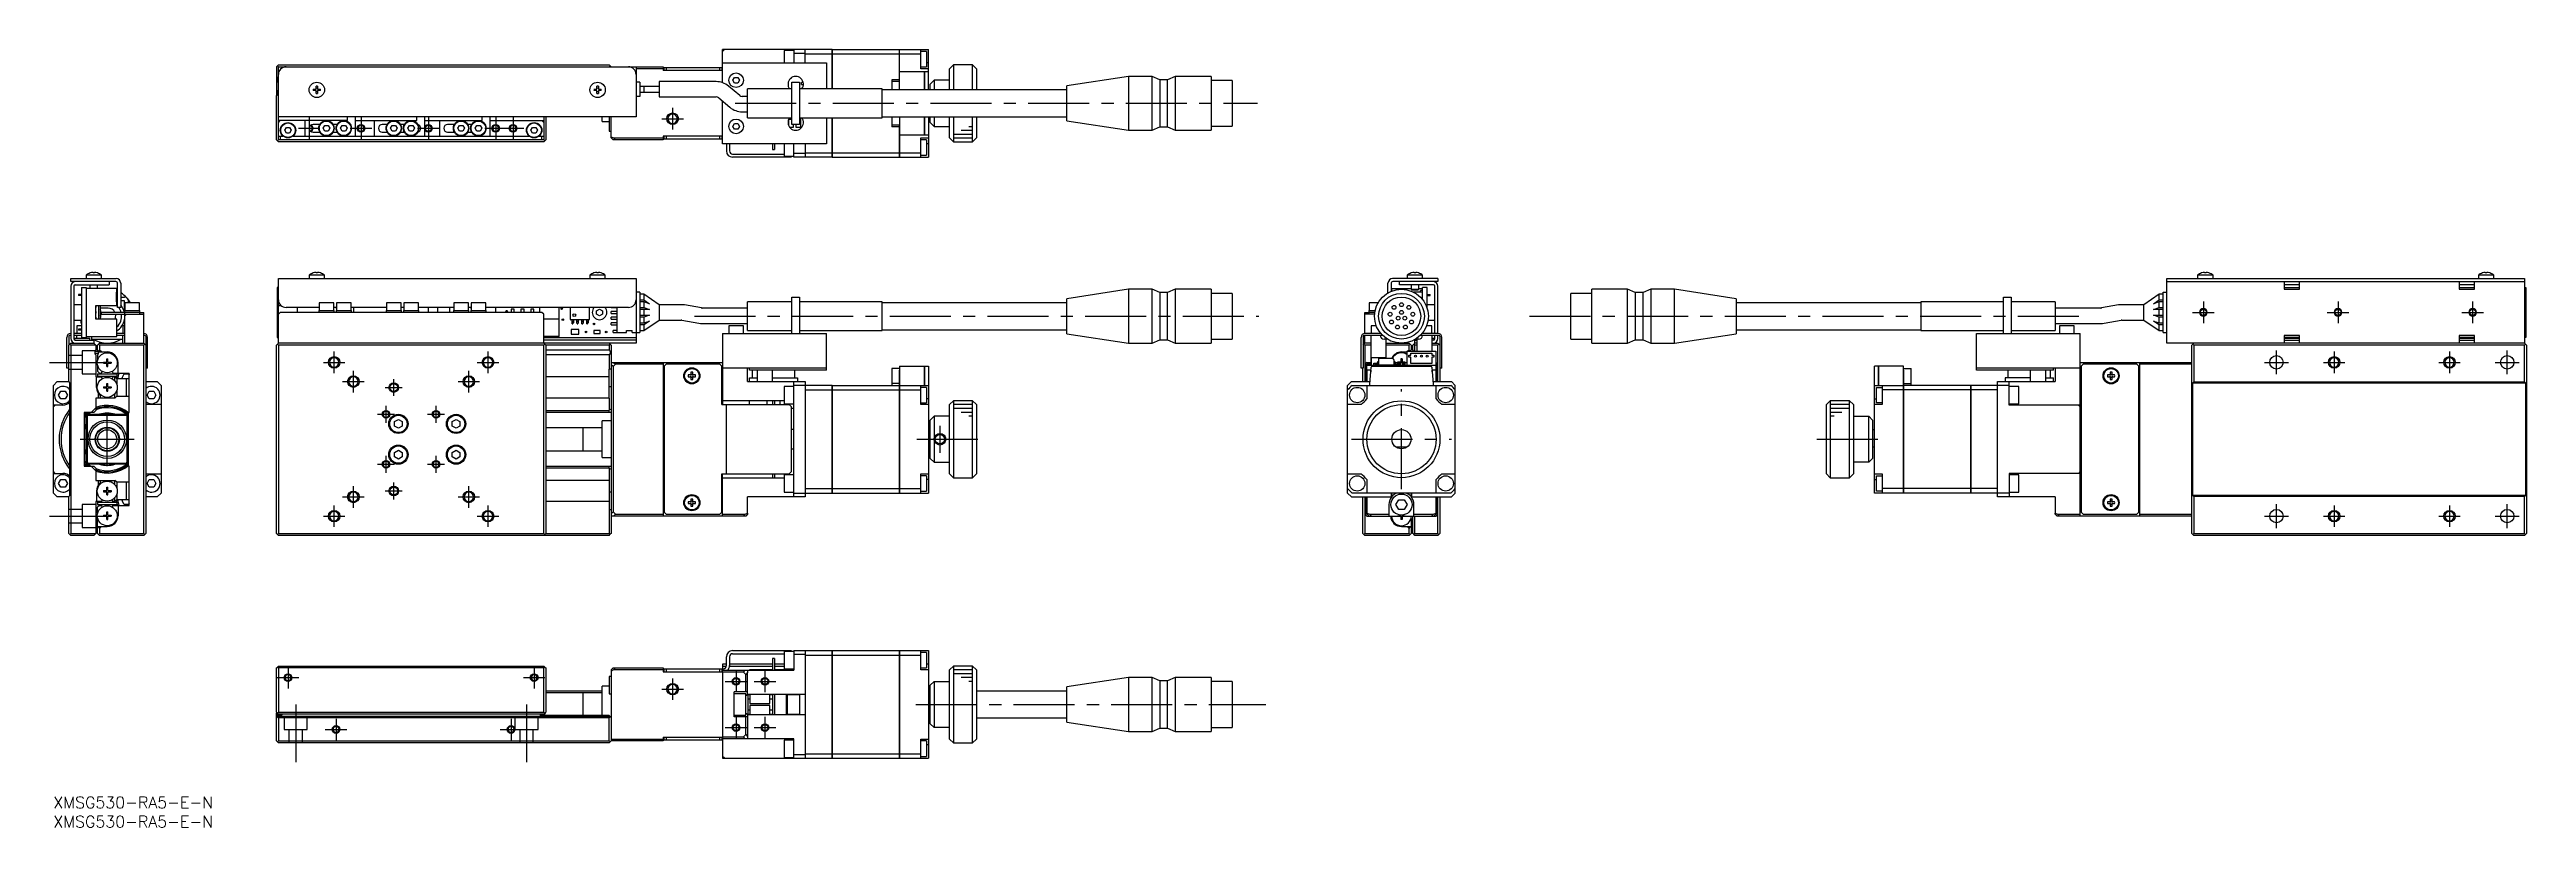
# Model space of a CAD drawing. Extents: x -1 to 643, y -8 to 194.
import ezdxf

# ---------------------------------------------------------------- set-up
doc = ezdxf.new("R2010")
doc.units = 0
doc.header["$LTSCALE"] = 0.5
doc.linetypes.add('CENTER', pattern=[50.8, 31.75, -6.35, 6.35, -6.35])
doc.linetypes.add('DASHED', pattern=[19.05, 12.7, -6.35])
for name, color, linetype in [('MSM_CENTER', 1, 'CENTER'), ('MSM_CONTINUOUS', 7, 'CONTINUOUS'), ('MSM_DASHED', 4, 'DASHED'), ('MSM_NARROW', 5, 'CONTINUOUS'), ('MSM_PART_NUMBER', 7, 'CONTINUOUS')]:
    doc.layers.add(name, color=color, linetype=linetype)
doc.styles.get("Standard").update_dxf_attribs({"font": 'txt.shx', "height": 1, "bigfont": 'bigfont.shx'})

# ---------------------------------------------------------------- blocks, each defined once
blk = doc.blocks.new('*U2')
at = {"layer": 'MSM_PART_NUMBER'}
blk.add_text('XMSG530-RA5-E-N', height=3, dxfattribs=at).set_placement((0, -3))
blk = doc.blocks.new('*U3')
at = {"layer": 'MSM_PART_NUMBER'}
blk.add_text('XMSG530-RA5-E-N', height=3, dxfattribs=at).set_placement((0, -8))

msp = doc.modelspace()

# ---------------------------------------------------------------- linework, layer by layer
at = {"layer": 'MSM_CENTER'}
for p, q in [((177.250001, 180.387478), (313.067699, 180.387478)), ((63.700001, 173.887477), (69.300001, 173.887477)), ((66.500001, 176.687477), (66.500001, 171.087477)), ((77.200001, 173.887477), (82.800001, 173.887477)), ((80.000001, 176.687477), (80.000001, 171.087477)), ((94.700001, 173.887477), (100.300001, 173.887477)), ((97.500001, 176.687477), (97.500001, 171.087477)), ((112.200001, 173.887477), (122.300001, 173.887477)), ((115.000001, 176.687477), (115.000001, 171.087477)), ((119.500001, 176.687477), (119.500001, 171.087477)), ((158.200001, 176.387477), (163.800001, 176.387477)), ((161.000001, 179.187477), (161.000001, 173.587477)), ((559.000001, 128.800001), (559.000001, 123.200001)), ((594.000001, 128.800001), (594.000001, 123.200001)), ((629.000001, 128.800001), (629.000001, 123.200001)), ((166.658612, 125.000001), (313.395927, 125.000001)), ((383.750001, 125.000001), (528.750001, 125.000001)), ((556.200001, 126.000001), (561.800001, 126.000001)), ((591.200001, 126.000001), (596.800001, 126.000001)), ((626.200001, 126.000001), (631.800001, 126.000001)), ((578.000001, 109.900001), (578.000001, 116.100001)), ((638.000001, 109.900001), (638.000001, 116.100001)), ((-1, 113.000001), (14, 113.000001)), ((70.200001, 113.000001), (75.800001, 113.000001)), ((73.000001, 110.200001), (73.000001, 115.800001)), ((78.000001, 105.200001), (78.000001, 110.800001)), ((108.000001, 105.200001), (108.000001, 110.800001)), ((110.200001, 113.000001), (115.800001, 113.000001)), ((113.000001, 110.200001), (113.000001, 115.800001)), ((574.900001, 113.000001), (581.100001, 113.000001)), ((590.200001, 113.000001), (595.800001, 113.000001)), ((593.000001, 115.800001), (593.000001, 110.200001)), ((620.200001, 113.000001), (625.800001, 113.000001)), ((623.000001, 115.800001), (623.000001, 110.200001)), ((634.900001, 113.000001), (641.100001, 113.000001)), ((75.200001, 108.000001), (80.800001, 108.000001)), ((86.300001, 106.450001), (90.700001, 106.450001)), ((88.500001, 104.250001), (88.500001, 108.650001)), ((105.200001, 108.000001), (110.800001, 108.000001)), ((350.500001, 80.000001), (350.500001, 106.000001)), ((14.000001, 86.000001), (14.000001, 100.000001)), ((84.300001, 99.500001), (88.700001, 99.500001)), ((86.500001, 97.300001), (86.500001, 101.700001)), ((97.300001, 99.500001), (101.700001, 99.500001)), ((99.500001, 97.300001), (99.500001, 101.700001)), ((7.000001, 93.000001), (21.000001, 93.000001)), ((224.500001, 93.000001), (242.500001, 93.000001)), ((230.500001, 96.50013), (230.500001, 89.50013)), ((337.500001, 93.000001), (363.500001, 93.000001)), ((458.500001, 93.000001), (476.500001, 93.000001)), ((84.300001, 86.500001), (88.700001, 86.500001)), ((86.500001, 84.300001), (86.500001, 88.700001)), ((97.300001, 86.500001), (101.700001, 86.500001)), ((99.500001, 84.300001), (99.500001, 88.700001)), ((75.200001, 78.000001), (80.800001, 78.000001)), ((78.000001, 75.200001), (78.000001, 80.800001)), ((86.300001, 79.550001), (90.700001, 79.550001)), ((88.500001, 77.350001), (88.500001, 81.750001)), ((105.200001, 78.000001), (110.800001, 78.000001)), ((108.000001, 75.200001), (108.000001, 80.800001)), ((-1, 73.000001), (14, 73.000001)), ((70.200001, 73.000001), (75.800001, 73.000001)), ((73.000001, 70.200001), (73.000001, 75.800001)), ((110.200001, 73.000001), (115.800001, 73.000001)), ((113.000001, 70.200001), (113.000001, 75.800001)), ((574.900001, 73.000001), (581.100001, 73.000001)), ((578.000001, 69.900001), (578.000001, 76.100001)), ((590.200001, 73.000001), (595.800001, 73.000001)), ((593.000001, 75.800001), (593.000001, 70.200001)), ((620.200001, 73.000001), (625.800001, 73.000001)), ((623.000001, 75.800001), (623.000001, 70.200001)), ((634.900001, 73.000001), (641.100001, 73.000001)), ((638.000001, 69.900001), (638.000001, 76.100001)), ((61.000001, 33.800001), (61.000001, 28.200001)), ((125.000001, 33.800001), (125.000001, 28.200001)), ((177.500001, 32.8), (177.500001, 27.2)), ((185.000001, 32.8), (185.000001, 27.2)), ((58.200001, 31.000001), (63.800001, 31.000001)), ((122.200001, 31.000001), (127.800001, 31.000001)), ((158.200001, 28.000001), (163.800001, 28.000001)), ((161.000001, 30.800001), (161.000001, 25.200001)), ((174.700001, 30), (180.300001, 30)), ((182.200001, 30), (187.800001, 30)), ((63.000001, 24.000001), (63.000001, 9.000001)), ((73.500001, 20.300001), (73.500001, 14.700001)), ((119.000001, 20.300001), (119.000001, 14.700001)), ((123.000001, 24.000001), (123.000001, 9.000001)), ((177.500001, 20.8), (177.500001, 15.2)), ((185.000001, 20.8), (185.000001, 15.2)), ((224.250001, 24), (315.218631, 24)), ((70.700001, 17.500001), (76.300001, 17.500001)), ((116.200001, 17.500001), (121.800001, 17.500001)), ((174.700001, 18), (180.300001, 18)), ((182.200001, 18), (187.800001, 18))]:
    msp.add_line(p, q, dxfattribs=at)
at = {"layer": 'MSM_CONTINUOUS'}
for p, q in [((174.000001, 185.751095), (174.000001, 194.387478)), ((174.000001, 193.887478), (174.500001, 194.387478)), ((202.490001, 194.387478), (174.000001, 194.387478)), ((190.000001, 194.137478), (190.000001, 190.887478)), ((192.500001, 194.137478), (190.000001, 194.137478)), ((192.500001, 194.387478), (192.500001, 190.887478)), ((195.500001, 193.387478), (192.500001, 193.387478)), ((195.500001, 190.887478), (195.500001, 194.387478)), ((195.500001, 193.23271), (202.490001, 193.23271)), ((202.490001, 184.137478), (202.490001, 194.387478)), ((202.500001, 194.377478), (202.490001, 194.377478)), ((202.500001, 193.228817), (202.490001, 193.228817)), ((202.500001, 194.387478), (202.500001, 184.137478)), ((202.500001, 194.387478), (219.990001, 194.387478)), ((202.500001, 193.23271), (219.990001, 193.23271)), ((219.990001, 186.040478), (219.990001, 194.387478)), ((220.000001, 194.377478), (219.990001, 194.377478)), ((220.000001, 193.228817), (219.990001, 193.228817)), ((220.000001, 183.887478), (220.000001, 194.387478)), ((220.000001, 194.387478), (227.500001, 194.387478)), ((220.000001, 193.23271), (225.500001, 193.23271)), ((225.500001, 189.387478), (225.500001, 194.387478)), ((227.000001, 193.887478), (225.500001, 193.887478)), ((227.000001, 193.887478), (227.000001, 189.887478)), ((227.500001, 183.887478), (227.500001, 194.387478)), ((58.000001, 189.887477), (58.250001, 190.137477)), ((58.000001, 189.887477), (58.000001, 182.687477)), ((58.200001, 187.087477), (58.200001, 185.887477)), ((58.500001, 187.087477), (58.200001, 187.087477)), ((58.500001, 190.387477), (58.250001, 190.137477)), ((58.250001, 190.137477), (58.500001, 189.887477)), ((58.500001, 190.387477), (144.500001, 190.387477)), ((58.500001, 189.887477), (158.500001, 189.887477)), ((58.500001, 170.887477), (58.500001, 189.887477)), ((144.750001, 190.137477), (144.500001, 190.387477)), ((144.500001, 189.887477), (144.750001, 190.137477)), ((144.750001, 190.137477), (145.000001, 189.887477)), ((151.500001, 189.887477), (151.500001, 176.887477)), ((158.500001, 189.387477), (151.500001, 189.387477)), ((158.500001, 189.887477), (158.500001, 188.887477)), ((174.000001, 188.887477), (158.500001, 188.887477)), ((158.800001, 188.887477), (158.800001, 189.687477)), ((158.800001, 189.687477), (173.800001, 189.687477)), ((159.300001, 189.687477), (159.300001, 188.887477)), ((173.300001, 188.887477), (173.300001, 189.687477)), ((173.800001, 189.687477), (173.800001, 188.887477)), ((174.000001, 190.887478), (201.000001, 190.887478)), ((176.633976, 186.387478), (177.066989, 187.137478)), ((177.066989, 187.137478), (177.933014, 187.137478)), ((177.933014, 187.137478), (178.366027, 186.387478)), ((201.000001, 190.887478), (201.000001, 184.137478)), ((220.000001, 188.637478), (226.490001, 188.637478)), ((225.500001, 189.887478), (227.000001, 189.887478)), ((227.500001, 189.387478), (225.500001, 189.387478)), ((226.490001, 183.887478), (226.490001, 188.637478)), ((226.500001, 188.627478), (226.490001, 188.627478)), ((226.500001, 188.637478), (226.500001, 183.887478)), ((226.500001, 188.637478), (227.300001, 188.637478)), ((227.500001, 190.887478), (227.000001, 190.887478)), ((227.300001, 188.616499), (227.300001, 188.637478)), ((227.500001, 188.616499), (227.300001, 188.616499)), ((234.000001, 190.387478), (233.000001, 189.387478)), ((233.000001, 183.887478), (233.000001, 189.387478)), ((234.000001, 190.387478), (234.000001, 183.887478)), ((239.000001, 190.387478), (234.000001, 190.387478)), ((239.000001, 183.887478), (239.000001, 190.387478)), ((240.000001, 189.387478), (239.000001, 190.387478)), ((240.000001, 189.387478), (240.000001, 183.887478)), ((279.500001, 187.387478), (263.500001, 184.957478)), ((279.500001, 187.387478), (279.500001, 173.387478)), ((285.700001, 187.387478), (279.500001, 187.387478)), ((285.700001, 173.387478), (285.700001, 187.387478)), ((287.700001, 186.537478), (285.700001, 187.387478)), ((291.700001, 187.387478), (289.700001, 186.537478)), ((291.700001, 187.387478), (291.700001, 173.387478)), ((301.000001, 187.387478), (291.700001, 187.387478)), ((301.000001, 187.387478), (301.000001, 173.387478)), ((58.500001, 183.887477), (58.000001, 183.387477)), ((58.500001, 183.387477), (58.000001, 183.387477)), ((58.500001, 183.187477), (58.000001, 183.187477)), ((58.100001, 182.587477), (58.000001, 182.687477)), ((58.000001, 182.387477), (58.250001, 182.637477)), ((58.000001, 170.887477), (58.000001, 182.387477)), ((58.100001, 182.487477), (58.100001, 182.687477)), ((58.500001, 185.887477), (58.200001, 185.887477)), ((58.250001, 182.637477), (58.500001, 182.887477)), ((58.250001, 182.637477), (58.500001, 182.387477)), ((58.500001, 182.987477), (58.400001, 182.987477)), ((67.571293, 184.087477), (68.300001, 184.087477)), ((68.300001, 183.687477), (67.571293, 183.687477)), ((68.300001, 184.087477), (68.300001, 184.816185)), ((68.300001, 182.958768), (68.300001, 183.687477)), ((68.700001, 184.816185), (68.700001, 184.087477)), ((68.700001, 184.087477), (69.42871, 184.087477)), ((68.700001, 183.687477), (68.700001, 182.958768)), ((69.42871, 183.687477), (68.700001, 183.687477)), ((140.571293, 184.087477), (141.300001, 184.087477)), ((141.300001, 183.687477), (140.571293, 183.687477)), ((141.300001, 184.087477), (141.300001, 184.816185)), ((141.300001, 182.958768), (141.300001, 183.687477)), ((141.700001, 184.816185), (141.700001, 184.087477)), ((141.700001, 184.087477), (142.42871, 184.087477)), ((141.700001, 183.687477), (141.700001, 182.958768)), ((142.42871, 183.687477), (141.700001, 183.687477)), ((152.500001, 185.887477), (151.500001, 185.887477)), ((152.500001, 182.187477), (151.500001, 182.187477)), ((152.500001, 185.887477), (152.500001, 182.187477)), ((157.500001, 184.787477), (152.500001, 184.787477)), ((152.500001, 183.287477), (157.500001, 183.287477)), ((153.500001, 184.787477), (153.500001, 183.287477)), ((157.500001, 186.037477), (157.500001, 182.037477)), ((172.332129, 186.037477), (157.500001, 186.037477)), ((157.500001, 182.037477), (172.332129, 182.037477)), ((172.974917, 181.803521), (175.898279, 179.350529)), ((174.000001, 169.887478), (174.000001, 180.943373)), ((178.46943, 182.414706), (175.546067, 184.867699)), ((177.066989, 185.637478), (176.633976, 186.387478)), ((177.933014, 185.637478), (177.066989, 185.637478)), ((178.366027, 186.387478), (177.933014, 185.637478)), ((180.500001, 182.180751), (179.112217, 182.180751)), ((180.500001, 176.637478), (180.500001, 184.137478)), ((192.000001, 184.137478), (180.500001, 184.137478)), ((192.000001, 174.887478), (192.000001, 185.887478)), ((192.000001, 185.887478), (194.000001, 185.887478)), ((194.000001, 185.887478), (194.000001, 174.887478)), ((215.500001, 184.137478), (194.000001, 184.137478)), ((194.500001, 185.312476), (194.500001, 185.812476)), ((194.954324, 185.812476), (194.500001, 185.812476)), ((194.500001, 185.312476), (194.998595, 185.312476)), ((194.500001, 184.137478), (194.500001, 184.312476)), ((194.686528, 184.312476), (194.500001, 184.312476)), ((215.500001, 176.637478), (215.500001, 184.137478)), ((263.500001, 183.887478), (215.500001, 183.887478)), ((218.000001, 186.540478), (218.000001, 183.887478)), ((219.990001, 186.540478), (218.000001, 186.540478)), ((220.000001, 186.040478), (218.000001, 186.040478)), ((228.000001, 185.387478), (229.000001, 186.387478)), ((228.000001, 183.887478), (228.000001, 185.387478)), ((229.000001, 186.387478), (229.000001, 183.887478)), ((233.000001, 186.387478), (229.000001, 186.387478)), ((263.500001, 175.817478), (263.500001, 184.957478)), ((287.700001, 186.537478), (287.700001, 174.237478)), ((289.700001, 186.537478), (287.700001, 186.537478)), ((289.700001, 174.237478), (289.700001, 186.537478)), ((306.500001, 186.337478), (301.000001, 186.337478)), ((306.500001, 186.337478), (306.500001, 174.437478)), ((151.500001, 176.887477), (58.500001, 176.887477)), ((58.500001, 175.387477), (59.000001, 175.887477)), ((76.500001, 175.887477), (58.500001, 175.887477)), ((60.133976, 173.387477), (60.566989, 174.137477)), ((60.566989, 174.137477), (61.433014, 174.137477)), ((61.433014, 174.137477), (61.866027, 173.387477)), ((65.500001, 171.887477), (65.500001, 175.887477)), ((69.267951, 174.887477), (67.500001, 174.887477)), ((70.133976, 173.887477), (70.566989, 174.637477)), ((70.566989, 173.137477), (70.133976, 173.887477)), ((70.566989, 174.637477), (71.433014, 174.637477)), ((71.433014, 174.637477), (71.866027, 173.887477)), ((71.866027, 173.887477), (71.433014, 173.137477)), ((73.767951, 174.887477), (72.732052, 174.887477)), ((74.633976, 173.887477), (75.066989, 174.637477)), ((75.066989, 173.137477), (74.633976, 173.887477)), ((75.066989, 174.637477), (75.933014, 174.637477)), ((75.933014, 174.637477), (76.366027, 173.887477)), ((76.366027, 173.887477), (75.933014, 173.137477)), ((76.500001, 175.887477), (76.500001, 176.887477)), ((78.500001, 176.887477), (78.500001, 171.887477)), ((78.500001, 175.887477), (94.500001, 175.887477)), ((83.500001, 171.887477), (83.500001, 175.887477)), ((86.767951, 174.887477), (85.500001, 174.887477)), ((87.633976, 173.887477), (88.066989, 174.637477)), ((88.066989, 173.137477), (87.633976, 173.887477)), ((88.066989, 174.637477), (88.933014, 174.637477)), ((88.933014, 174.637477), (89.366027, 173.887477)), ((89.366027, 173.887477), (88.933014, 173.137477)), ((91.267951, 174.887477), (90.232052, 174.887477)), ((92.133976, 173.887477), (92.566989, 174.637477)), ((92.566989, 173.137477), (92.133976, 173.887477)), ((92.566989, 174.637477), (93.433014, 174.637477)), ((93.433014, 174.637477), (93.866027, 173.887477)), ((93.866027, 173.887477), (93.433014, 173.137477)), ((94.500001, 175.887477), (94.500001, 176.887477)), ((96.500001, 176.887477), (96.500001, 171.887477)), ((96.500001, 175.887477), (111.500001, 175.887477)), ((100.500001, 171.887477), (100.500001, 175.887477)), ((104.267951, 174.887477), (102.500001, 174.887477)), ((105.133976, 173.887477), (105.566989, 174.637477)), ((105.566989, 173.137477), (105.133976, 173.887477)), ((105.566989, 174.637477), (106.433014, 174.637477)), ((106.433014, 174.637477), (106.866027, 173.887477)), ((106.866027, 173.887477), (106.433014, 173.137477)), ((108.767951, 174.887477), (107.732052, 174.887477)), ((109.633976, 173.887477), (110.066989, 174.637477)), ((110.066989, 173.137477), (109.633976, 173.887477)), ((110.066989, 174.637477), (110.933014, 174.637477)), ((110.933014, 174.637477), (111.366027, 173.887477)), ((111.366027, 173.887477), (110.933014, 173.137477)), ((111.500001, 175.887477), (111.500001, 176.887477)), ((113.500001, 176.887477), (113.500001, 171.887477)), ((113.500001, 175.887477), (127.500001, 175.887477)), ((124.133976, 173.387477), (124.566989, 174.137477)), ((124.566989, 174.137477), (125.433014, 174.137477)), ((125.433014, 174.137477), (125.866027, 173.387477)), ((127.000001, 175.887477), (127.500001, 175.387477)), ((127.500001, 176.887477), (127.500001, 170.887477)), ((128.000001, 176.887477), (128.000001, 170.887477)), ((142.700001, 175.637477), (142.700001, 176.887477)), ((142.700001, 175.637477), (144.500001, 175.637477)), ((144.500001, 176.887477), (144.500001, 173.137477)), ((145.000001, 171.387477), (145.000001, 176.887477)), ((176.633976, 174.387478), (177.066989, 175.137478)), ((177.066989, 173.637478), (176.633976, 174.387478)), ((177.066989, 175.137478), (177.933014, 175.137478)), ((177.933014, 175.137478), (178.366027, 174.387478)), ((178.366027, 174.387478), (177.933014, 173.637478)), ((179.112217, 178.180751), (180.500001, 178.180751)), ((180.500001, 176.637478), (192.000001, 176.637478)), ((191.167501, 176.164976), (191.167501, 174.586264)), ((192.000001, 176.164976), (191.167501, 176.164976)), ((191.417128, 174.164976), (192.417501, 174.164976)), ((194.000001, 174.887478), (192.000001, 174.887478)), ((192.417501, 174.164976), (192.417501, 174.887478)), ((193.072501, 174.887478), (193.072501, 174.164976)), ((193.072501, 174.164976), (194.322501, 174.164976)), ((194.000001, 176.637478), (215.500001, 176.637478)), ((194.322501, 176.164976), (194.000001, 176.164976)), ((194.322501, 174.164976), (194.322501, 176.164976)), ((201.000001, 176.637478), (201.000001, 169.887478)), ((202.490001, 166.387478), (202.490001, 176.637478)), ((202.500001, 176.637478), (202.500001, 166.387478)), ((215.500001, 176.887478), (263.500001, 176.887478)), ((218.000001, 176.887478), (218.000001, 174.234478)), ((220.000001, 174.734478), (218.000001, 174.734478)), ((219.990001, 174.234478), (218.000001, 174.234478)), ((219.990001, 166.387478), (219.990001, 174.734478)), ((220.000001, 176.887478), (220.000001, 166.387478)), ((226.490001, 172.137478), (226.490001, 176.887478)), ((226.500001, 176.887478), (226.500001, 172.137478)), ((227.500001, 176.887478), (227.500001, 166.387478)), ((228.000001, 175.387478), (228.000001, 176.887478)), ((229.000001, 174.387478), (228.000001, 175.387478)), ((229.000001, 176.887478), (229.000001, 174.387478)), ((229.000001, 174.387478), (233.000001, 174.387478)), ((233.000001, 171.387478), (233.000001, 176.887478)), ((234.000001, 176.887478), (234.000001, 170.387478)), ((239.000001, 170.387478), (239.000001, 176.887478)), ((240.000001, 176.887478), (240.000001, 171.387478)), ((263.500001, 175.817478), (279.500001, 173.387478)), ((285.700001, 173.387478), (287.700001, 174.237478)), ((287.700001, 174.237478), (289.700001, 174.237478)), ((289.700001, 174.237478), (291.700001, 173.387478)), ((301.000001, 174.437478), (306.500001, 174.437478)), ((58.250001, 170.637477), (58.000001, 170.887477)), ((58.500001, 170.887477), (58.250001, 170.637477)), ((58.250001, 170.637477), (58.500001, 170.387477)), ((58.500001, 171.887477), (59.677126, 171.887477)), ((127.500001, 170.887477), (58.500001, 170.887477)), ((127.500001, 170.387477), (58.500001, 170.387477)), ((59.000001, 171.887477), (59.000001, 170.887477)), ((60.566989, 172.637477), (60.133976, 173.387477)), ((61.433014, 172.637477), (60.566989, 172.637477)), ((61.866027, 173.387477), (61.433014, 172.637477)), ((62.322877, 171.887477), (123.677126, 171.887477)), ((67.500001, 172.887477), (69.267951, 172.887477)), ((71.433014, 173.137477), (70.566989, 173.137477)), ((72.732052, 172.887477), (73.767951, 172.887477)), ((75.933014, 173.137477), (75.066989, 173.137477)), ((85.500001, 172.887477), (86.767951, 172.887477)), ((88.933014, 173.137477), (88.066989, 173.137477)), ((90.232052, 172.887477), (91.267951, 172.887477)), ((93.433014, 173.137477), (92.566989, 173.137477)), ((102.500001, 172.887477), (104.267951, 172.887477)), ((106.433014, 173.137477), (105.566989, 173.137477)), ((107.732052, 172.887477), (108.767951, 172.887477)), ((110.933014, 173.137477), (110.066989, 173.137477)), ((124.566989, 172.637477), (124.133976, 173.387477)), ((125.433014, 172.637477), (124.566989, 172.637477)), ((125.866027, 173.387477), (125.433014, 172.637477)), ((126.322877, 171.887477), (127.500001, 171.887477)), ((127.000001, 170.887477), (127.000001, 171.887477)), ((127.750001, 170.637477), (127.500001, 170.887477)), ((127.500001, 170.387477), (127.750001, 170.637477)), ((128.000001, 170.887477), (127.750001, 170.637477)), ((144.500001, 173.137477), (145.000001, 173.137477)), ((145.000001, 171.693663), (145.612374, 171.387477)), ((145.500001, 170.887477), (145.000001, 171.387477)), ((158.500001, 170.887477), (145.500001, 170.887477)), ((145.612374, 171.387477), (158.500001, 171.387477)), ((145.612374, 171.387477), (146.112374, 170.887477)), ((174.000001, 171.887477), (158.500001, 171.887477)), ((158.500001, 171.887477), (158.500001, 170.887477)), ((158.800001, 171.087477), (158.800001, 171.887477)), ((174.000001, 171.087477), (158.800001, 171.087477)), ((159.300001, 171.887477), (159.300001, 171.087477)), ((173.300001, 171.087477), (173.300001, 171.887477)), ((173.800001, 171.887477), (173.800001, 171.087477)), ((201.000001, 169.887478), (174.000001, 169.887478)), ((175.000001, 169.887478), (175.000001, 167.987477)), ((175.800001, 169.887478), (175.800001, 167.987477)), ((177.933014, 173.637478), (177.066989, 173.637478)), ((187.000001, 169.887478), (187.000001, 168.387478)), ((187.000001, 168.387478), (187.500001, 168.387478)), ((187.500001, 169.887478), (187.500001, 168.387478)), ((190.000001, 169.887478), (190.000001, 166.637478)), ((192.500001, 166.387478), (192.500001, 169.887478)), ((195.500001, 169.887478), (195.500001, 166.387478)), ((195.500001, 167.542245), (202.490001, 167.542245)), ((202.500001, 167.546138), (202.490001, 167.546138)), ((202.500001, 167.542245), (219.990001, 167.542245)), ((220.000001, 167.546138), (219.990001, 167.546138)), ((226.490001, 172.137478), (220.000001, 172.137478)), ((220.000001, 167.542245), (225.500001, 167.542245)), ((225.500001, 166.387478), (225.500001, 171.387478)), ((225.500001, 171.387478), (227.500001, 171.387478)), ((227.000001, 170.887478), (225.500001, 170.887478)), ((226.500001, 172.147478), (226.490001, 172.147478)), ((227.300001, 172.137478), (226.500001, 172.137478)), ((227.000001, 170.887478), (227.000001, 166.887478)), ((227.500001, 169.887478), (227.000001, 169.887478)), ((227.300001, 172.158456), (227.500001, 172.158456)), ((227.300001, 172.137478), (227.300001, 172.158456)), ((233.000001, 171.387478), (234.000001, 170.387478)), ((234.000001, 170.387478), (239.000001, 170.387478)), ((239.000001, 170.387478), (240.000001, 171.387478)), ((279.500001, 173.387478), (285.700001, 173.387478)), ((291.700001, 173.387478), (301.000001, 173.387478)), ((176.600001, 167.187477), (190.000001, 167.187477)), ((191.800001, 166.387477), (176.600001, 166.387477)), ((190.000001, 166.637478), (192.500001, 166.637478)), ((191.300001, 166.387477), (191.300001, 166.637478)), ((191.800001, 166.637478), (191.800001, 166.387477)), ((192.500001, 167.387478), (195.500001, 167.387478)), ((202.490001, 166.387478), (192.500001, 166.387478)), ((202.500001, 166.397478), (202.490001, 166.397478)), ((202.500001, 166.387478), (219.990001, 166.387478)), ((220.000001, 166.397478), (219.990001, 166.397478)), ((220.000001, 166.387478), (227.500001, 166.387478)), ((225.500001, 166.887478), (227.000001, 166.887478)), ((12.500001, 135.698), (8.500001, 135.698)), ((8.500001, 135.698), (8.500001, 134.800001)), ((9.571292, 136.255733), (9.550001, 136.255733)), ((10.300001, 136.255733), (10.300001, 136.387477)), ((10.700001, 136.255733), (10.300001, 136.255733)), ((10.700001, 136.387477), (10.700001, 136.255733)), ((11.450001, 136.255733), (11.42871, 136.255733)), ((12.500001, 134.800001), (12.500001, 135.698)), ((70.500001, 135.698), (66.500001, 135.698)), ((66.500001, 135.698), (66.500001, 134.800001)), ((67.571293, 136.255733), (67.550001, 136.255733)), ((68.300001, 136.255733), (68.300001, 136.387477)), ((68.700001, 136.255733), (68.300001, 136.255733)), ((68.700001, 136.387477), (68.700001, 136.255733)), ((69.450001, 136.255733), (69.42871, 136.255733)), ((70.500001, 134.800001), (70.500001, 135.698)), ((143.500001, 135.698), (139.500001, 135.698)), ((139.500001, 135.698), (139.500001, 134.800001)), ((140.571293, 136.255733), (140.550001, 136.255733)), ((141.300001, 136.255733), (141.300001, 136.387477)), ((141.700001, 136.255733), (141.300001, 136.255733)), ((141.700001, 136.387477), (141.700001, 136.255733)), ((142.450001, 136.255733), (142.42871, 136.255733)), ((143.500001, 134.800001), (143.500001, 135.698)), ((356, 135.698), (352, 135.698)), ((352, 135.698), (352, 134.800001)), ((353.071291, 136.255733), (353.05, 136.255733)), ((353.8, 136.255733), (353.8, 136.387477)), ((354.2, 136.255733), (353.8, 136.255733)), ((354.2, 136.387477), (354.2, 136.255733)), ((354.95, 136.255733), (354.928709, 136.255733)), ((356, 134.800001), (356, 135.698)), ((561.500001, 135.698), (557.500001, 135.698)), ((557.500001, 135.698), (557.500001, 134.800001)), ((558.571292, 136.255733), (558.550001, 136.255733)), ((559.300001, 136.255733), (559.300001, 136.387477)), ((559.700001, 136.255733), (559.300001, 136.255733)), ((559.700001, 136.387477), (559.700001, 136.255733)), ((560.450001, 136.255733), (560.42871, 136.255733)), ((561.500001, 134.800001), (561.500001, 135.698)), ((634.500001, 135.698), (630.500001, 135.698)), ((630.500001, 135.698), (630.500001, 134.800001)), ((631.571292, 136.255733), (631.550001, 136.255733)), ((632.300001, 136.255733), (632.300001, 136.387477)), ((632.700001, 136.255733), (632.300001, 136.255733)), ((632.700001, 136.387477), (632.700001, 136.255733)), ((633.450001, 136.255733), (633.42871, 136.255733)), ((634.500001, 134.800001), (634.500001, 135.698)), ((4.500001, 134.000001), (4.500001, 134.800001)), ((4.500001, 134.800001), (16.300001, 134.800001)), ((16.200001, 134.000001), (4.500001, 134.000001)), ((4.500001, 132.800001), (4.500001, 119.200001)), ((5.300001, 132.800001), (5.300001, 119.200001)), ((5.700001, 133.200001), (14.500001, 133.200001)), ((6.500001, 130.625001), (6.500001, 130.375001)), ((7.300001, 130.625001), (6.500001, 130.625001)), ((7.300001, 130.375001), (6.500001, 130.375001)), ((7.300001, 132.500001), (7.300001, 119.500001)), ((7.300001, 132.500001), (8.500001, 132.500001)), ((8.500001, 132.500001), (8.500001, 119.500001)), ((16.500001, 132.250001), (8.500001, 132.250001)), ((9.500001, 133.199982), (9.500001, 132.250001)), ((11.500001, 132.250001), (11.500001, 133.199982)), ((14.500001, 134.000001), (14.500001, 133.200001)), ((16.400001, 128.750001), (16.400001, 131.250001)), ((16.500001, 131.250001), (16.400001, 131.250001)), ((16.400001, 130.450001), (16.500001, 130.450001)), ((16.400001, 130.075001), (16.500001, 130.075001)), ((16.400001, 129.925001), (16.500001, 129.925001)), ((16.400001, 129.550001), (16.500001, 129.550001)), ((16.700001, 129.000001), (16.400001, 129.000001)), ((16.500001, 131.250001), (16.500001, 132.250001)), ((16.500001, 129.550001), (16.500001, 130.450001)), ((16.500001, 130.000001), (16.700001, 130.000001)), ((16.700001, 127.300001), (16.700001, 133.500001)), ((17.500001, 133.600001), (17.500001, 127.300001)), ((17.500001, 130.000001), (18.5, 130.000001)), ((18.5, 129.000001), (17.500001, 129.000001)), ((18.5, 126.500001), (18.5, 129.000001)), ((19.5, 128.500001), (19.5, 129.000001)), ((58.500001, 132.500001), (58.200001, 132.500001)), ((58.200001, 132.500001), (58.200001, 119.500001)), ((58.500001, 129.300001), (58.500001, 134.800001)), ((58.500001, 134.800001), (151.500001, 134.800001)), ((151.500001, 134.800001), (151.500001, 118.000001)), ((152.500001, 131.250001), (151.500001, 131.250001)), ((152.500001, 131.250001), (152.500001, 120.750001)), ((153.500001, 130.750001), (152.500001, 130.750001)), ((152.500001, 129.250001), (153.500001, 129.250001)), ((153.500001, 130.750001), (153.500001, 129.250001)), ((157.500001, 128.000001), (153.500001, 130.750001)), ((153.500001, 129.250001), (154.954547, 128.250001)), ((192.000001, 130.000001), (194.000001, 130.000001)), ((192.000001, 120.500001), (192.000001, 130.000001)), ((194.000001, 130.000001), (194.000001, 120.500001)), ((279.500001, 132.000001), (263.500001, 129.570001)), ((263.500001, 120.430001), (263.500001, 129.570001)), ((279.500001, 132.000001), (279.500001, 118.000001)), ((285.700001, 132.000001), (279.500001, 132.000001)), ((285.700001, 118.000001), (285.700001, 132.000001)), ((287.700001, 131.150001), (285.700001, 132.000001)), ((287.700001, 131.150001), (287.700001, 118.850001)), ((289.700001, 131.150001), (287.700001, 131.150001)), ((291.700001, 132.000001), (289.700001, 131.150001)), ((289.700001, 118.850001), (289.700001, 131.150001)), ((291.700001, 132.000001), (291.700001, 118.000001)), ((301.000001, 132.000001), (291.700001, 132.000001)), ((301.000001, 132.000001), (301.000001, 118.000001)), ((306.500001, 130.950001), (301.000001, 130.950001)), ((306.500001, 130.950001), (306.500001, 119.050001)), ((347, 131.062178), (347, 133.600001)), ((347.8, 133.500001), (347.8, 131.458329)), ((348, 132.250001), (353, 132.250001)), ((348, 131.538349), (348, 132.250001)), ((360, 134.800001), (348.2, 134.800001)), ((360, 134.000001), (348.3, 134.000001)), ((350, 133.200001), (350, 134.000001)), ((358.8, 133.200001), (350, 133.200001)), ((353, 133.199982), (353, 132.000001)), ((353, 132.000001), (355, 132.000001)), ((353, 132.000001), (353.2, 131.800001)), ((354.8, 131.800001), (353.2, 131.800001)), ((356, 131.250001), (353.652381, 131.250001)), ((354.8, 131.800001), (355, 132.000001)), ((355, 132.000001), (355, 133.199982)), ((355, 132.250001), (356, 132.250001)), ((356, 131.705001), (355.45, 131.705001)), ((355.45, 131.250001), (355.45, 131.705001)), ((356, 129.330129), (356, 132.500001)), ((357.2, 132.500001), (356, 132.500001)), ((357.2, 127.027318), (357.2, 132.500001)), ((357.2, 130.625001), (358, 130.625001)), ((357.2, 130.375001), (358, 130.375001)), ((358, 130.375001), (358, 130.625001)), ((359.2, 120.500001), (359.2, 132.800001)), ((360, 134.800001), (360, 134.000001)), ((360, 120.500001), (360, 132.800001)), ((394.500001, 119.050001), (394.500001, 130.950001)), ((400.000001, 130.950001), (394.500001, 130.950001)), ((400.000001, 118.000001), (400.000001, 132.000001)), ((409.300001, 132.000001), (400.000001, 132.000001)), ((409.300001, 118.000001), (409.300001, 132.000001)), ((411.300001, 131.150001), (409.300001, 132.000001)), ((411.300001, 131.150001), (411.300001, 118.850001)), ((413.300001, 131.150001), (411.300001, 131.150001)), ((415.300001, 132.000001), (413.300001, 131.150001)), ((413.300001, 118.850001), (413.300001, 131.150001)), ((415.300001, 132.000001), (415.300001, 118.000001)), ((421.500001, 132.000001), (415.300001, 132.000001)), ((421.500001, 118.000001), (421.500001, 132.000001)), ((437.500001, 129.570001), (421.500001, 132.000001)), ((437.500001, 129.570001), (437.500001, 120.430001)), ((507.000001, 130.000001), (509.000001, 130.000001)), ((507.000001, 120.500001), (507.000001, 130.000001)), ((509.000001, 130.000001), (509.000001, 120.500001)), ((547.500001, 130.750001), (543.500001, 128.000001)), ((546.045455, 128.250001), (547.500001, 129.250001)), ((547.500001, 129.250001), (547.500001, 130.750001)), ((548.500001, 130.750001), (547.500001, 130.750001)), ((547.500001, 129.250001), (548.500001, 129.250001)), ((548.500001, 120.750001), (548.500001, 131.250001)), ((548.500001, 131.250001), (549.500001, 131.250001)), ((549.500001, 134.800001), (642.500001, 134.800001)), ((549.500001, 118.000001), (549.500001, 134.800001)), ((549.500001, 134.000001), (642.500001, 134.000001)), ((580.000001, 134.000001), (580.000001, 132.000001)), ((584.000001, 133.200001), (580.000001, 133.200001)), ((580.000001, 132.500001), (584.000001, 132.500001)), ((580.000001, 132.000001), (584.000001, 132.000001)), ((584.000001, 132.000001), (584.000001, 134.000001)), ((625.500001, 134.000001), (625.500001, 132.000001)), ((629.500001, 133.200001), (625.500001, 133.200001)), ((625.500001, 132.500001), (629.500001, 132.500001)), ((625.500001, 132.000001), (629.500001, 132.000001)), ((629.500001, 132.000001), (629.500001, 134.000001)), ((642.500001, 134.800001), (642.500001, 118.000001)), ((642.500001, 132.500001), (642.800001, 132.500001)), ((642.800001, 132.500001), (642.800001, 119.500001)), ((7.300001, 128.000001), (5.300001, 128.000001)), ((5.300001, 124.000001), (7.300001, 124.000001)), ((7.300001, 122.500001), (6.1, 122.500001)), ((6.1, 122.500001), (6.1, 120.500001)), ((11.000001, 124.250001), (11.000001, 127.750001)), ((11.000001, 127.750001), (16.500001, 127.750001)), ((16.500001, 124.250001), (11.000001, 124.250001)), ((11.700001, 127.750001), (11.700001, 124.250001)), ((12.200001, 127.750001), (12.200001, 124.250001)), ((14.206726, 127.13176), (12.200001, 127.13176)), ((12.350001, 125.13176), (12.350001, 126.000001)), ((12.500001, 125.500001), (12.500001, 126.000003)), ((22.500001, 126.000003), (12.500001, 126.000003)), ((12.500001, 125.500001), (23.500001, 125.500001)), ((16.500001, 128.750001), (16.400001, 128.750001)), ((16.500001, 127.750001), (16.500001, 128.750001)), ((16.500001, 119.750001), (16.500001, 124.250001)), ((17.500001, 127.300001), (16.700001, 127.300001)), ((18.500001, 122.500001), (18.1, 122.500001)), ((18.1, 122.500001), (18.1, 120.500001)), ((18.500001, 126.500001), (22.500001, 126.500001)), ((18.500001, 126.500001), (18.500001, 118.000001)), ((18.500001, 125.000001), (19.000001, 125.500001)), ((22.400001, 128.500001), (18.600001, 128.500001)), ((18.600001, 128.500001), (18.600001, 126.500001)), ((22.400001, 126.500001), (22.400001, 128.500001)), ((22.500001, 125.500001), (22.500001, 126.500001)), ((22.500001, 126.000001), (23.500001, 126.000001)), ((23.500001, 118.000001), (23.500001, 126.000001)), ((58.500001, 118.000001), (58.500001, 128.750001)), ((58.577113, 128.750001), (58.500001, 128.750001)), ((58.500001, 127.750001), (59.236079, 127.750001)), ((59.000001, 126.000001), (58.500001, 125.500001)), ((127.000001, 126.000001), (59.000001, 126.000001)), ((69.100001, 127.300001), (60.500001, 127.300001)), ((63.500001, 126.000001), (63.500001, 127.300001)), ((69.000001, 126.500001), (73.000001, 126.500001)), ((69.000001, 126.500001), (69.000001, 126.000001)), ((72.900001, 128.500001), (69.100001, 128.500001)), ((69.100001, 128.500001), (69.100001, 126.500001)), ((72.900001, 126.500001), (72.900001, 128.500001)), ((73.600001, 127.300001), (72.900001, 127.300001)), ((73.000001, 126.000001), (73.000001, 126.500001)), ((73.500001, 126.500001), (77.500001, 126.500001)), ((73.500001, 126.500001), (73.500001, 126.000001)), ((77.400001, 128.500001), (73.600001, 128.500001)), ((73.600001, 128.500001), (73.600001, 126.500001)), ((77.400001, 126.500001), (77.400001, 128.500001)), ((86.600001, 127.300001), (77.400001, 127.300001)), ((77.500001, 126.000001), (77.500001, 126.500001)), ((78.100001, 126.000001), (78.100001, 127.300001)), ((86.500001, 126.500001), (90.500001, 126.500001)), ((86.500001, 126.500001), (86.500001, 126.000001)), ((90.400001, 128.500001), (86.600001, 128.500001)), ((86.600001, 128.500001), (86.600001, 126.500001)), ((90.400001, 126.500001), (90.400001, 128.500001)), ((91.100001, 127.300001), (90.400001, 127.300001)), ((90.500001, 126.000001), (90.500001, 126.500001)), ((91.000001, 126.500001), (95.000001, 126.500001)), ((91.000001, 126.500001), (91.000001, 126.000001)), ((94.900001, 128.500001), (91.100001, 128.500001)), ((91.100001, 128.500001), (91.100001, 126.500001)), ((94.900001, 126.500001), (94.900001, 128.500001)), ((104.100001, 127.300001), (94.900001, 127.300001)), ((95.000001, 126.000001), (95.000001, 126.500001)), ((97.500001, 126.000001), (97.500001, 127.300001)), ((99.900001, 127.300001), (99.900001, 126.000001)), ((103.100001, 126.000001), (103.100001, 127.300001)), ((104.000001, 126.500001), (108.000001, 126.500001)), ((104.000001, 126.500001), (104.000001, 126.000001)), ((107.900001, 128.500001), (104.100001, 128.500001)), ((104.100001, 128.500001), (104.100001, 126.500001)), ((107.900001, 126.500001), (107.900001, 128.500001)), ((108.600001, 127.300001), (107.900001, 127.300001)), ((108.000001, 126.000001), (108.000001, 126.500001)), ((108.500001, 126.500001), (112.500001, 126.500001)), ((108.500001, 126.500001), (108.500001, 126.000001)), ((112.400001, 128.500001), (108.600001, 128.500001)), ((108.600001, 128.500001), (108.600001, 126.500001)), ((112.400001, 126.500001), (112.400001, 128.500001)), ((149.500001, 127.300001), (112.400001, 127.300001)), ((112.500001, 126.000001), (112.500001, 126.500001)), ((115.000001, 126.000001), (115.000001, 127.300001)), ((119.832501, 126.800001), (119.032501, 126.800001)), ((119.032501, 126.800001), (119.032501, 126.000001)), ((119.832501, 126.000001), (119.832501, 126.800001)), ((121.572501, 126.800001), (121.572501, 126.000001)), ((122.372501, 126.800001), (121.572501, 126.800001)), ((122.372501, 126.000001), (122.372501, 126.800001)), ((124.112501, 126.800001), (124.112501, 126.000001)), ((124.912501, 126.800001), (124.112501, 126.800001)), ((124.912501, 126.000001), (124.912501, 126.800001)), ((126.500001, 126.000001), (126.500001, 127.300001)), ((127.500001, 125.500001), (127.000001, 126.000001)), ((127.500001, 118.000001), (127.500001, 125.500001)), ((131.500001, 124.250001), (127.500001, 124.250001)), ((131.500001, 119.750001), (131.500001, 127.300001)), ((134.445001, 124.150001), (134.445001, 127.300001)), ((139.245001, 124.050001), (134.545001, 124.050001)), ((134.775001, 124.050001), (134.775001, 123.316396)), ((135.205001, 123.610001), (134.775001, 123.610001)), ((134.890001, 123.250001), (134.775001, 123.316396)), ((134.890001, 123.000001), (134.890001, 123.250001)), ((134.890001, 123.000001), (135.090001, 123.000001)), ((135.205001, 123.316396), (135.090001, 123.250001)), ((135.090001, 123.250001), (135.090001, 123.000001)), ((135.205001, 124.050001), (135.205001, 123.316396)), ((136.045001, 124.050001), (136.045001, 123.316396)), ((136.475001, 123.610001), (136.045001, 123.610001)), ((136.160001, 123.250001), (136.045001, 123.316396)), ((136.160001, 123.000001), (136.160001, 123.250001)), ((136.160001, 123.000001), (136.360001, 123.000001)), ((136.475001, 123.316396), (136.360001, 123.250001)), ((136.360001, 123.250001), (136.360001, 123.000001)), ((136.475001, 124.050001), (136.475001, 123.316396)), ((137.315001, 124.050001), (137.315001, 123.316396)), ((137.745001, 123.610001), (137.315001, 123.610001)), ((137.430001, 123.250001), (137.315001, 123.316396)), ((137.430001, 123.000001), (137.430001, 123.250001)), ((137.430001, 123.000001), (137.630001, 123.000001)), ((137.745001, 123.316396), (137.630001, 123.250001)), ((137.630001, 123.250001), (137.630001, 123.000001)), ((137.745001, 124.050001), (137.745001, 123.316396)), ((138.585001, 124.050001), (138.585001, 123.316396)), ((139.015001, 123.610001), (138.585001, 123.610001)), ((138.700001, 123.250001), (138.585001, 123.316396)), ((138.700001, 123.000001), (138.700001, 123.250001)), ((138.700001, 123.000001), (138.900001, 123.000001)), ((139.015001, 123.316396), (138.900001, 123.250001)), ((138.900001, 123.250001), (138.900001, 123.000001)), ((139.015001, 124.050001), (139.015001, 123.316396)), ((139.345001, 127.300001), (139.345001, 124.150001)), ((141.250001, 126.433014), (142.000001, 126.866027)), ((141.250001, 125.566988), (141.250001, 126.433014)), ((142.000001, 125.133976), (141.250001, 125.566988)), ((142.000001, 126.866027), (142.750001, 126.433014)), ((142.750001, 125.566988), (142.000001, 125.133976)), ((142.750001, 126.433014), (142.750001, 125.566988)), ((145.000001, 127.250001), (145.000001, 127.300001)), ((145.000001, 127.250001), (146.500001, 127.250001)), ((145.000001, 125.750001), (145.000001, 126.250001)), ((146.500001, 126.250001), (145.000001, 126.250001)), ((145.000001, 125.750001), (146.500001, 125.750001)), ((145.000001, 124.250001), (145.000001, 124.750001)), ((146.500001, 124.750001), (145.000001, 124.750001)), ((145.000001, 124.250001), (146.500001, 124.250001)), ((145.000001, 122.750001), (145.000001, 123.250001)), ((146.500001, 123.250001), (145.000001, 123.250001)), ((145.000001, 122.750001), (146.500001, 122.750001)), ((146.500001, 127.300001), (146.500001, 120.750001)), ((153.500001, 128.750001), (152.500001, 128.750001)), ((152.500001, 127.250001), (153.500001, 127.250001)), ((154.954547, 126.750001), (152.500001, 126.750001)), ((152.500001, 125.250001), (154.954547, 125.250001)), ((153.500001, 124.750001), (152.500001, 124.750001)), ((152.500001, 123.250001), (153.500001, 123.250001)), ((153.500001, 122.750001), (152.500001, 122.750001)), ((153.500001, 128.750001), (153.500001, 127.250001)), ((154.954547, 128.250001), (153.500001, 128.750001)), ((153.500001, 127.250001), (154.954547, 126.750001)), ((153.500001, 126.750001), (153.500001, 125.250001)), ((154.954547, 125.250001), (153.500001, 124.750001)), ((153.500001, 124.750001), (153.500001, 123.250001)), ((153.500001, 121.250001), (157.500001, 124.000001)), ((153.500001, 123.250001), (154.954547, 123.750001)), ((154.954547, 123.750001), (153.500001, 122.750001)), ((153.500001, 122.750001), (153.500001, 121.250001)), ((157.500001, 128.000001), (157.500001, 124.000001)), ((163.237535, 128.000001), (157.500001, 128.000001)), ((157.500001, 124.000001), (163.237535, 124.000001)), ((163.411184, 123.984809), (167.818265, 123.207721)), ((168.512858, 127.146953), (164.105776, 127.92404)), ((180.500001, 127.13176), (168.686506, 127.13176)), ((168.686506, 123.13176), (180.500001, 123.13176)), ((179.400001, 122.500001), (175.600001, 122.500001)), ((175.600001, 122.500001), (175.600001, 120.500001)), ((179.400001, 120.500001), (179.400001, 122.500001)), ((180.500001, 121.250001), (180.500001, 128.750001)), ((192.000001, 128.750001), (180.500001, 128.750001)), ((215.500001, 128.750001), (194.000001, 128.750001)), ((215.500001, 121.250001), (215.500001, 128.750001)), ((263.500001, 128.500001), (215.500001, 128.500001)), ((341, 120.500001), (341, 126.000001)), ((341, 126.000001), (342, 126.000001)), ((343.517881, 125.500001), (341, 125.500001)), ((342, 126.500001), (343.662604, 126.500001)), ((342, 126.500001), (342, 125.500001)), ((343.571798, 126.000003), (342, 126.000003)), ((344.437823, 128.500001), (342.1, 128.500001)), ((342.1, 128.500001), (342.1, 126.500001)), ((343.961653, 122.500001), (342.600001, 122.500001)), ((342.600001, 122.500001), (342.600001, 120.500001)), ((358.400001, 122.500001), (357.038349, 122.500001)), ((359.2, 128.000001), (357.2, 128.000001)), ((357.2, 122.500001), (357.2, 122.972684)), ((357.428204, 124.000001), (359.2, 124.000001)), ((358.400001, 120.500001), (358.400001, 122.500001)), ((485.500001, 128.500001), (437.500001, 128.500001)), ((485.500001, 128.750001), (485.500001, 121.250001)), ((507.000001, 128.750001), (485.500001, 128.750001)), ((520.500001, 128.750001), (509.000001, 128.750001)), ((520.500001, 128.750001), (520.500001, 121.250001)), ((532.313496, 127.13176), (520.500001, 127.13176)), ((520.500001, 123.13176), (532.313496, 123.13176)), ((525.400001, 122.500001), (521.600001, 122.500001)), ((521.600001, 122.500001), (521.600001, 120.500001)), ((525.400001, 120.500001), (525.400001, 122.500001)), ((536.894226, 127.92404), (532.487144, 127.146953)), ((533.181737, 123.207721), (537.588819, 123.984809)), ((543.500001, 128.000001), (537.762467, 128.000001)), ((537.762467, 124.000001), (543.500001, 124.000001)), ((543.500001, 124.000001), (543.500001, 128.000001)), ((543.500001, 124.000001), (547.500001, 121.250001)), ((547.500001, 128.750001), (546.045455, 128.250001)), ((546.045455, 126.750001), (547.500001, 127.250001)), ((548.500001, 126.750001), (546.045455, 126.750001)), ((546.045455, 125.250001), (548.500001, 125.250001)), ((547.500001, 124.750001), (546.045455, 125.250001)), ((546.045455, 123.750001), (547.500001, 123.250001)), ((547.500001, 122.750001), (546.045455, 123.750001)), ((547.500001, 127.250001), (547.500001, 128.750001)), ((548.500001, 128.750001), (547.500001, 128.750001)), ((547.500001, 127.250001), (548.500001, 127.250001)), ((547.500001, 125.250001), (547.500001, 126.750001)), ((547.500001, 123.250001), (547.500001, 124.750001)), ((548.500001, 124.750001), (547.500001, 124.750001)), ((547.500001, 123.250001), (548.500001, 123.250001)), ((547.500001, 121.250001), (547.500001, 122.750001)), ((548.500001, 122.750001), (547.500001, 122.750001)), ((3.5, 111.500001), (3.5, 119.500001)), ((4, 119.800001), (4, 117.500001)), ((4.000001, 117.500001), (4.500001, 118.000001)), ((4.000001, 107.900001), (4.000001, 117.500001)), ((4.500001, 120.000001), (4.2, 120.000001)), ((4.500001, 117.500001), (4.250001, 117.750001)), ((4.500001, 118.000001), (10.500001, 118.000001)), ((4.500001, 117.500001), (4.500001, 68.500001)), ((11.000001, 117.500001), (4.500001, 117.500001)), ((7.300001, 120.500001), (5.300001, 120.500001)), ((7.300001, 120.000001), (5.300001, 120.000001)), ((5.500001, 119.300001), (9.500001, 119.300001)), ((5.500001, 119.300001), (5.500001, 118.853591)), ((5.700001, 118.800001), (10.500001, 118.800001)), ((6, 120.000001), (6, 119.300001)), ((6.500001, 121.625001), (6.500001, 121.375001)), ((7.300001, 121.625001), (6.500001, 121.625001)), ((7.300001, 121.375001), (6.500001, 121.375001)), ((7.300001, 119.500001), (8.500001, 119.500001)), ((8.500001, 119.750001), (16.500001, 119.750001)), ((9.500001, 118.800001), (9.500001, 119.300001)), ((10, 118.800001), (10, 119.750001)), ((10, 119.000001), (18, 119.000001)), ((10.500001, 118.800001), (10.500001, 118.000001)), ((10.500001, 118.000001), (11.000001, 117.500001)), ((11.000001, 117.500001), (11.000001, 116.261439)), ((12.000001, 118.000001), (11.500001, 117.500001)), ((11.500001, 116.261439), (11.500001, 117.500001)), ((12.000001, 116.200001), (11.726887, 115.81376)), ((12.000001, 117.500001), (11.750001, 117.750001)), ((12.000001, 118.000001), (23.500001, 118.000001)), ((12.000001, 117.500001), (12.000001, 116.200001)), ((23.500001, 117.500001), (12.000001, 117.500001)), ((12.500001, 115.700001), (12.000001, 116.200001)), ((18.500001, 120.500001), (16.500001, 120.500001)), ((18.500001, 120.000001), (16.500001, 120.000001)), ((18, 120.000001), (18, 118.000001)), ((23.8, 120.000001), (23.500001, 120.000001)), ((23.500001, 118.000001), (24.000001, 117.500001)), ((23.750001, 117.750001), (23.500001, 117.500001)), ((23.500001, 68.500001), (23.500001, 117.500001)), ((24, 119.800001), (24, 117.500002)), ((24.000001, 117.500001), (24.000001, 68.500001)), ((24.5, 111.500001), (24.5, 119.500001)), ((58.250001, 117.750001), (58.000001, 117.500001)), ((58.000001, 68.500001), (58.000001, 117.500001)), ((58.200001, 119.500001), (58.500001, 119.500001)), ((58.500001, 118.000001), (58.250001, 117.750001)), ((58.250001, 117.750001), (58.500001, 117.500001)), ((151.500001, 118.000001), (58.500001, 118.000001)), ((58.500001, 117.500001), (58.500001, 68.500001)), ((127.500001, 117.500001), (58.500001, 117.500001)), ((131.500001, 119.750001), (127.500001, 119.750001)), ((127.500001, 119.500001), (151.500001, 119.500001)), ((151.500001, 118.800001), (127.500001, 118.800001)), ((127.750001, 117.750001), (127.500001, 118.000001)), ((127.500001, 117.500001), (127.750001, 117.750001)), ((127.500001, 68.500001), (127.500001, 117.500001)), ((128.000001, 117.500001), (127.750001, 117.750001)), ((144.600001, 117.500001), (128.000001, 117.500001)), ((128.000001, 117.500001), (128.000001, 68.500001)), ((128.000001, 116.261439), (144.600001, 116.261439)), ((134.625001, 121.545001), (134.625001, 120.295001)), ((136.625001, 121.545001), (134.625001, 121.545001)), ((134.625001, 120.295001), (136.625001, 120.295001)), ((136.625001, 120.295001), (136.625001, 121.545001)), ((142.140001, 121.320001), (140.540001, 121.320001)), ((140.540001, 121.320001), (140.540001, 120.520001)), ((140.540001, 120.520001), (142.140001, 120.520001)), ((142.140001, 120.520001), (142.140001, 121.320001)), ((144.800001, 117.700001), (144.500001, 118.000001)), ((144.600001, 117.500001), (144.800001, 117.700001)), ((144.600001, 116.261439), (144.600001, 117.500001)), ((144.800001, 117.700001), (145.000001, 117.500001)), ((145.000001, 117.500001), (145.000001, 68.500001)), ((145.500001, 120.750001), (145.500001, 121.250001)), ((146.500001, 121.250001), (145.500001, 121.250001)), ((145.500001, 120.750001), (149.000001, 120.750001)), ((149.000001, 121.250001), (150.500001, 121.250001)), ((149.000001, 120.750001), (149.000001, 121.250001)), ((150.500001, 120.750001), (150.500001, 121.250001)), ((150.500001, 120.750001), (152.500001, 120.750001)), ((152.500001, 121.250001), (153.500001, 121.250001)), ((174.000001, 120.500001), (201.000001, 120.500001)), ((174.000001, 120.500001), (174.000001, 102.000001)), ((180.500001, 121.250001), (192.000001, 121.250001)), ((194.000001, 121.250001), (215.500001, 121.250001)), ((201.000001, 111.000001), (201.000001, 120.500001)), ((215.500001, 121.500001), (263.500001, 121.500001)), ((263.500001, 120.430001), (279.500001, 118.000001)), ((279.500001, 118.000001), (285.700001, 118.000001)), ((285.700001, 118.000001), (287.700001, 118.850001)), ((287.700001, 118.850001), (289.700001, 118.850001)), ((289.700001, 118.850001), (291.700001, 118.000001)), ((291.700001, 118.000001), (301.000001, 118.000001)), ((301.000001, 119.050001), (306.500001, 119.050001)), ((340.000001, 111.500001), (340.000001, 119.500001)), ((340.5, 117.500001), (341, 118.000001)), ((340.500001, 119.800001), (340.500001, 111.500001)), ((345.601022, 120.000001), (340.700001, 120.000001)), ((341, 117.500001), (340.75, 117.750001)), ((341, 118.000001), (341, 120.000001)), ((342.5, 118.000001), (341, 118.000001)), ((341, 117.500001), (341, 108.000001)), ((342.500001, 117.500001), (341, 117.500001)), ((345.138098, 120.500001), (341.000001, 120.500001)), ((342.500001, 120.000001), (342.500001, 113.000001)), ((345.000001, 120.669874), (345.000001, 120.500001)), ((346.89445, 119.000001), (346.000001, 119.000001)), ((346.500001, 114.080001), (346.500001, 119.000001)), ((346.500001, 118.000001), (352.5, 118.000001)), ((352.5, 117.500001), (346.500001, 117.500001)), ((352.5, 116.200001), (352.2, 115.900001)), ((352.5, 118.000001), (353, 117.500001)), ((352.75, 117.750001), (352.5, 117.500001)), ((352.5, 116.200001), (352.5, 117.500001)), ((352.712132, 115.900001), (352.5, 116.200001)), ((353, 117.500001), (353, 116.261439)), ((353.5, 117.500001), (353.7, 117.700001)), ((353.5, 116.261439), (353.5, 117.500001)), ((353.703939, 115.900001), (353.5, 116.261439)), ((353.7, 117.700001), (354, 118.000001)), ((353.7, 117.700001), (353.9, 117.500001)), ((353.9, 117.500001), (353.9, 115.900001)), ((354.500001, 117.500001), (353.9, 117.500001)), ((354, 118.000001), (354, 118.800001)), ((354, 118.800001), (354.500001, 118.800001)), ((354.500001, 118.000001), (354, 118.000001)), ((355.000001, 119.000001), (354.105552, 119.000001)), ((354.500001, 119.000001), (354.500001, 115.900001)), ((360.300001, 120.000001), (355.39898, 120.000001)), ((360.000001, 120.500001), (355.861904, 120.500001)), ((356.000001, 120.500001), (356.000001, 120.669874)), ((358.500001, 115.900001), (358.500001, 120.000001)), ((358.500001, 119.300001), (359, 119.300001)), ((358.8, 118.800001), (358.500001, 118.800001)), ((358.500001, 118.000001), (360, 118.000001)), ((360, 117.500001), (358.500001, 117.500001)), ((359, 118.853591), (359, 119.300001)), ((359.2, 119.200001), (359.2, 120.000001)), ((360, 119.200001), (360, 120.000001)), ((360, 118.000001), (360.25, 117.750001)), ((360.25, 117.750001), (360, 117.500001)), ((360, 108.000001), (360, 117.500001)), ((360.25, 117.750001), (360.5, 117.500001)), ((360.500001, 119.800001), (360.500001, 111.500001)), ((361.000001, 111.500001), (361.000001, 119.500001)), ((394.500001, 119.050001), (400.000001, 119.050001)), ((400.000001, 118.000001), (409.300001, 118.000001)), ((409.300001, 118.000001), (411.300001, 118.850001)), ((411.300001, 118.850001), (413.300001, 118.850001)), ((413.300001, 118.850001), (415.300001, 118.000001)), ((415.300001, 118.000001), (421.500001, 118.000001)), ((421.500001, 118.000001), (437.500001, 120.430001)), ((437.500001, 121.500001), (485.500001, 121.500001)), ((485.500001, 121.250001), (507.000001, 121.250001)), ((500.000001, 111.000001), (500.000001, 120.500001)), ((500.000001, 120.500001), (527.000001, 120.500001)), ((509.000001, 121.250001), (520.500001, 121.250001)), ((527.000001, 73.000001), (527.000001, 120.500001)), ((547.500001, 121.250001), (548.500001, 121.250001)), ((548.500001, 120.750001), (549.500001, 120.750001)), ((642.500001, 118.000001), (549.500001, 118.000001)), ((556.250001, 117.750001), (556.000001, 117.500001)), ((556.000001, 68.500001), (556.000001, 117.500001)), ((556.500001, 118.000001), (556.250001, 117.750001)), ((556.250001, 117.750001), (556.500001, 117.500001)), ((642.500001, 117.500001), (556.500001, 117.500001)), ((556.500001, 117.500001), (556.500001, 107.900001)), ((584.000001, 120.000001), (580.000001, 120.000001)), ((580.000001, 120.000001), (580.000001, 118.000001)), ((584.000001, 119.500001), (580.000001, 119.500001)), ((580.000001, 119.300001), (584.000001, 119.300001)), ((580.000001, 118.800001), (584.000001, 118.800001)), ((584.000001, 118.000001), (584.000001, 120.000001)), ((629.500001, 120.000001), (625.500001, 120.000001)), ((625.500001, 120.000001), (625.500001, 118.000001)), ((629.500001, 119.500001), (625.500001, 119.500001)), ((625.500001, 119.300001), (629.500001, 119.300001)), ((625.500001, 118.800001), (629.500001, 118.800001)), ((629.500001, 118.000001), (629.500001, 120.000001)), ((642.800001, 119.500001), (642.500001, 119.500001)), ((642.750001, 117.750001), (642.500001, 118.000001)), ((642.500001, 117.500001), (642.750001, 117.750001)), ((642.500001, 107.900001), (642.500001, 117.500001)), ((643.000001, 117.500001), (642.750001, 117.750001)), ((643.000001, 117.500001), (643.000001, 68.500001)), ((4, 111.500001), (3.5, 111.500001)), ((10.770469, 115.400001), (11.729797, 115.400001)), ((10.796108, 115.900001), (11.70394, 115.900001)), ((11.000001, 114.938563), (11.000001, 109.200001)), ((11.000001, 113.200001), (11.417366, 113.200001)), ((11.401925, 113.000001), (11.000001, 113.000001)), ((11.500001, 114.938563), (11.500001, 113.614144)), ((11.500001, 112.185858), (11.500001, 110.700001)), ((11.500001, 110.700001), (12.000001, 110.200001)), ((11.500001, 110.000001), (11.500001, 109.400001)), ((11.500001, 110.000001), (16.500001, 110.000001)), ((11.744988, 115.700001), (14.000001, 115.700001)), ((12.000001, 110.200001), (12.455589, 110.200001)), ((12.535408, 110.338253), (12.455589, 110.200001)), ((13.000001, 113.045001), (13.795001, 113.045001)), ((13.000001, 113.045001), (13.000001, 112.755001)), ((13.000001, 112.755001), (13.795001, 112.755001)), ((13.529994, 112.755001), (13.529994, 113.045001)), ((13.855001, 113.900001), (14.145001, 113.900001)), ((13.855001, 113.105001), (13.855001, 113.900001)), ((14.145001, 113.370008), (13.855001, 113.370008)), ((13.855001, 111.900001), (13.855001, 112.695001)), ((13.855001, 112.429994), (14.145001, 112.429994)), ((13.855001, 111.900001), (14.145001, 111.900001)), ((14.145001, 113.105001), (14.145001, 113.900001)), ((14.145001, 111.900001), (14.145001, 112.695001)), ((14.205001, 113.045001), (15.000001, 113.045001)), ((14.205001, 112.755001), (15.000001, 112.755001)), ((14.470007, 112.755001), (14.470007, 113.045001)), ((15.000001, 113.045001), (15.000001, 112.755001)), ((15.544413, 110.200001), (15.327132, 110.576342)), ((15.544413, 110.200001), (19.700001, 110.200001)), ((16.500001, 110.000001), (16.500001, 109.400001)), ((16.800001, 110.200001), (16.800001, 112.900001)), ((17.8453, 109.000001), (18.422651, 110.000001)), ((18.422651, 110.000001), (19.577351, 110.000001)), ((19.577351, 110.000001), (19.700001, 109.787566)), ((19.700001, 100.000001), (19.700001, 110.200001)), ((24.5, 111.500001), (24, 111.500001)), ((144.600001, 114.938563), (128.000001, 114.938563)), ((144.500001, 103.700001), (144.500001, 111.250001)), ((145.000001, 111.250001), (144.500001, 111.250001)), ((144.600001, 111.250001), (144.600001, 114.938563)), ((145.000001, 113.000001), (174.000001, 113.000001)), ((145.500001, 111.887629), (145.000001, 112.387629)), ((146.112374, 112.500001), (145.500001, 111.887629)), ((145.500001, 111.887629), (145.500001, 74.112374)), ((145.612374, 113.000001), (146.112374, 112.500001)), ((158.500001, 112.500001), (146.112374, 112.500001)), ((158.500001, 113.000001), (158.500001, 73.000001)), ((159.300001, 112.500001), (158.800001, 112.000001)), ((158.800001, 112.000001), (158.800001, 74.000001)), ((173.300001, 112.500001), (159.300001, 112.500001)), ((165.760001, 109.740001), (165.080817, 109.740001)), ((165.760001, 110.419186), (165.760001, 109.740001)), ((166.240001, 109.740001), (166.240001, 110.419186)), ((166.919186, 109.740001), (166.240001, 109.740001)), ((173.800001, 112.000001), (173.300001, 112.500001)), ((173.800001, 102.000001), (173.800001, 112.000001)), ((201.000001, 111.500001), (174.000001, 111.500001)), ((180.500003, 108.000001), (180.500003, 111.500001)), ((181.000001, 111.000001), (181.000001, 111.500001)), ((201.000001, 111.000001), (181.000001, 111.000001)), ((181.750001, 109.000001), (181.750001, 111.000001)), ((183.000001, 111.000001), (183.000001, 108.000001)), ((187.000001, 108.000001), (187.000001, 111.000001)), ((192.750001, 109.000001), (192.750001, 111.000001)), ((218.000001, 111.400001), (218.000001, 107.000001)), ((220.000001, 111.400001), (218.000001, 111.400001)), ((219.990001, 79.000001), (219.990001, 111.000001)), ((219.990001, 111.000001), (220.000001, 111.000001)), ((220.000001, 112.000001), (220.000001, 79.000001)), ((220.000001, 112.000001), (226.490001, 112.000001)), ((226.490001, 107.000001), (226.490001, 112.000001)), ((226.500001, 111.990001), (226.490001, 111.990001)), ((226.500001, 112.000001), (226.500001, 107.000001)), ((226.500001, 112.000001), (227.500001, 112.000001)), ((227.500001, 112.000001), (227.500001, 79.000001)), ((340.500001, 111.500001), (340.000001, 111.500001)), ((340.5, 108.000001), (340.5, 111.500001)), ((341.5, 113.000001), (341, 112.500001)), ((341.2, 108.000001), (341.2, 112.500001)), ((341.2, 112.500001), (341.599999, 112.500001)), ((341.499999, 112.000001), (341.2, 112.000001)), ((359.499999, 112.200001), (341.499999, 112.200001)), ((341.499999, 111.000001), (341.499999, 112.200001)), ((342.529708, 111.000001), (341.499999, 111.000001)), ((341.5, 113.000001), (342.599999, 113.000001)), ((341.599999, 112.500001), (342.099999, 113.000001)), ((341.599999, 112.200001), (341.599999, 112.500001)), ((341.599999, 108.000001), (341.599999, 111.000001)), ((342.212371, 112.500001), (341.612371, 112.200001)), ((342, 112.900002), (342, 113.000001)), ((342.599999, 112.887629), (342.212371, 112.500001)), ((342.599999, 112.500001), (342.212371, 112.500001)), ((342.270979, 107.300001), (342.58012, 111.720928)), ((342.499999, 111.000001), (342.499999, 110.575139)), ((346.399999, 114.200001), (342.599999, 114.200001)), ((342.599999, 114.200001), (342.599999, 112.200001)), ((342.87939, 112.000001), (358.120612, 112.000001)), ((343.324999, 112.200001), (343.324999, 112.750001)), ((343.324999, 112.750001), (344.157499, 112.750001)), ((343.547499, 112.200001), (343.547499, 112.430001)), ((344.057499, 112.430001), (343.547499, 112.430001)), ((343.797499, 112.200001), (343.797499, 112.430001)), ((343.863894, 112.200001), (343.863894, 112.430001)), ((344.157499, 112.530001), (344.157499, 112.860001)), ((344.277499, 112.200001), (344.277499, 112.284034)), ((344.387499, 112.860001), (344.387499, 112.530001)), ((344.387499, 112.750001), (344.597499, 112.750001)), ((344.597499, 113.190001), (344.487499, 113.190001)), ((344.597499, 112.960001), (344.487499, 112.960001)), ((344.597499, 112.400001), (344.597499, 113.980001)), ((344.697499, 114.080001), (348.076078, 114.080001)), ((348.397499, 112.300001), (344.697499, 112.300001)), ((346.277499, 112.200001), (346.277499, 112.300001)), ((346.399999, 114.080001), (346.399999, 114.200001)), ((346.399999, 112.200001), (346.399999, 112.300001)), ((347.25, 112.200001), (347.25, 112.300001)), ((347.812499, 112.200001), (347.812499, 112.300001)), ((348.146788, 114.050712), (348.46821, 113.72929)), ((348.497499, 113.65858), (348.497499, 112.400001)), ((348.607499, 113.190001), (348.497499, 113.190001)), ((348.607499, 112.960001), (348.497499, 112.960001)), ((348.497499, 112.750001), (348.707499, 112.750001)), ((348.497499, 112.625001), (348.707499, 112.625001)), ((348.707499, 112.860001), (348.707499, 112.530001)), ((348.90633, 113.000001), (349.499999, 113.000001)), ((348.937499, 112.530001), (348.937499, 112.860001)), ((348.937499, 112.750001), (348.999999, 112.750001)), ((348.937499, 112.625001), (348.999999, 112.625001)), ((348.999999, 112.437299), (348.999999, 113.000001)), ((348.999999, 112.200001), (348.999999, 112.202139)), ((349.037499, 112.430001), (349.547499, 112.430001)), ((349.231104, 112.430001), (349.231104, 112.200001)), ((349.297499, 112.430001), (349.297499, 112.200001)), ((349.499999, 112.430001), (349.499999, 113.000001)), ((349.499999, 112.750001), (350.249999, 112.750001)), ((349.499999, 112.625001), (350.249999, 112.625001)), ((349.5, 113.000001), (349.5, 113.045001)), ((350.295, 113.045001), (349.5, 113.045001)), ((349.5, 113.000001), (351.924999, 113.000001)), ((349.547499, 112.430001), (349.547499, 112.200001)), ((350.029993, 113.045001), (350.035052, 113.000017)), ((350.249999, 112.200001), (350.249999, 113.000001)), ((350.645, 113.900001), (350.355, 113.900001)), ((350.355, 113.900001), (350.355, 113.105001)), ((350.645, 113.370008), (350.355, 113.370008)), ((350.5, 115.700001), (351.924999, 115.700001)), ((350.645, 113.900001), (350.645, 113.105001)), ((351.5, 113.045001), (350.705, 113.045001)), ((350.749999, 112.200001), (350.749999, 113.000001)), ((350.749999, 112.750001), (351.499999, 112.750001)), ((350.749999, 112.625001), (351.499999, 112.625001)), ((350.970007, 113.045001), (350.964948, 113.000017)), ((351.499999, 112.200001), (351.499999, 113.000001)), ((351.5, 113.000001), (351.5, 113.045001)), ((351.924999, 115.900001), (359.424999, 115.900001)), ((351.924999, 115.900001), (351.924999, 112.200001)), ((352.424999, 114.350001), (352.424999, 114.850001)), ((352.424999, 114.850001), (352.924999, 114.850001)), ((352.924999, 114.350001), (352.424999, 114.350001)), ((352.924999, 115.400001), (358.424999, 115.400001)), ((352.924999, 114.850001), (352.924999, 115.400001)), ((352.924999, 112.700001), (352.924999, 114.350001)), ((358.424999, 112.700001), (352.924999, 112.700001)), ((358.419882, 111.720928), (358.729023, 107.300001)), ((358.424999, 115.400001), (358.424999, 114.850001)), ((358.424999, 114.850001), (358.924999, 114.850001)), ((358.924999, 114.350001), (358.424999, 114.350001)), ((358.424999, 114.350001), (358.424999, 112.700001)), ((359.499999, 111.000001), (358.470294, 111.000001)), ((358.499999, 110.575196), (358.499999, 111.000001)), ((358.924999, 114.850001), (358.924999, 114.350001)), ((359.400001, 111.000001), (359.400001, 108.000001)), ((359.424999, 115.900001), (359.424999, 112.200001)), ((359.5, 113.000001), (359.424999, 113.000001)), ((359.424999, 112.500001), (359.8, 112.500001)), ((359.499999, 111.000001), (359.499999, 112.200001)), ((359.8, 112.000001), (359.499999, 112.000001)), ((360, 112.500001), (359.5, 113.000001)), ((359.8, 112.500001), (359.8, 108.000001)), ((360.5, 111.500001), (360.5, 108.000001)), ((361.000001, 111.500001), (360.500001, 111.500001)), ((473.500001, 79.000001), (473.500001, 112.000001)), ((474.500001, 112.000001), (473.500001, 112.000001)), ((474.500001, 107.000001), (474.500001, 112.000001)), ((474.500001, 111.990001), (474.510001, 111.990001)), ((474.510001, 112.000001), (474.510001, 107.000001)), ((481.000001, 112.000001), (474.510001, 112.000001)), ((481.000001, 79.000001), (481.000001, 112.000001)), ((481.000001, 111.400001), (483.000001, 111.400001)), ((481.000001, 111.000001), (481.010001, 111.000001)), ((481.010001, 111.000001), (481.010001, 79.000001)), ((483.000001, 107.000001), (483.000001, 111.400001)), ((527.000001, 111.500001), (500.000001, 111.500001)), ((520.000001, 111.000001), (500.000001, 111.000001)), ((508.250001, 109.000001), (508.250001, 111.000001)), ((514.000001, 111.000001), (514.000001, 108.000001)), ((518.000001, 108.000001), (518.000001, 111.000001)), ((519.250001, 109.000001), (519.250001, 111.000001)), ((520.000001, 111.000001), (520.000001, 111.500001)), ((520.499999, 111.500001), (520.499999, 108.000001)), ((527.000001, 113.000001), (556.000001, 113.000001)), ((527.700001, 112.500001), (527.200001, 112.000001)), ((527.200001, 112.000001), (527.200001, 74.000001)), ((541.700001, 112.500001), (527.700001, 112.500001)), ((534.760001, 109.740001), (534.080816, 109.740001)), ((534.760001, 110.419186), (534.760001, 109.740001)), ((535.240001, 109.740001), (535.240001, 110.419186)), ((535.919185, 109.740001), (535.240001, 109.740001)), ((542.200001, 112.000001), (541.700001, 112.500001)), ((542.200001, 74.000001), (542.200001, 112.000001)), ((542.500001, 73.000001), (542.500001, 113.000001)), ((556.000001, 112.500001), (542.500001, 112.500001)), ((1, 108.000001), (0, 107.000001)), ((0, 79.000001), (0, 107.000001)), ((1, 108.000001), (4.000001, 108.000001)), ((1.345299, 104.500001), (1.92265, 105.500001)), ((1.92265, 103.500001), (1.345299, 104.500001)), ((1.92265, 105.500001), (3.07735, 105.500001)), ((3.07735, 103.500001), (1.92265, 103.500001)), ((3.07735, 105.500001), (3.6547, 104.500001)), ((3.6547, 104.500001), (3.07735, 103.500001)), ((4.000001, 107.900001), (4.300001, 107.600001)), ((4.300001, 78.400001), (4.300001, 107.600001)), ((11.000001, 109.200001), (12.455589, 109.200001)), ((16.000001, 103.700001), (11.000001, 103.700001)), ((11.000001, 103.700001), (11.000001, 100.500001)), ((11.200001, 106.500001), (11.200001, 109.200001)), ((11.500001, 109.400001), (16.500001, 109.400001)), ((11.700001, 103.700001), (11.700001, 104.903129)), ((12.200001, 104.35524), (12.200001, 103.700001)), ((12.455589, 109.200001), (12.67287, 108.82366)), ((13.000001, 106.645001), (13.795001, 106.645001)), ((13.000001, 106.645001), (13.000001, 106.355001)), ((13.000001, 106.355001), (13.795001, 106.355001)), ((13.529994, 106.355001), (13.529994, 106.645001)), ((13.855001, 107.500001), (14.145001, 107.500001)), ((13.855001, 106.705001), (13.855001, 107.500001)), ((14.145001, 106.970008), (13.855001, 106.970008)), ((13.855001, 105.500001), (13.855001, 106.295001)), ((13.855001, 106.029994), (14.145001, 106.029994)), ((13.855001, 105.500001), (14.145001, 105.500001)), ((14.145001, 106.705001), (14.145001, 107.500001)), ((14.145001, 105.500001), (14.145001, 106.295001)), ((14.205001, 106.645001), (15.000001, 106.645001)), ((14.205001, 106.355001), (15.000001, 106.355001)), ((14.470007, 106.355001), (14.470007, 106.645001)), ((15.000001, 106.645001), (15.000001, 106.355001)), ((15.464593, 109.061749), (15.544413, 109.200001)), ((16.000001, 109.200001), (15.544413, 109.200001)), ((16.000001, 108.161326), (16.000001, 109.200001)), ((16.500001, 108.700001), (16.000001, 109.200001)), ((16.000001, 103.700001), (16.000001, 104.838676)), ((16.000001, 103.700001), (16.500001, 104.200001)), ((16.500001, 108.700001), (16.500001, 107.214144)), ((19.700001, 108.700001), (16.500001, 108.700001)), ((16.500001, 105.785858), (16.500001, 104.200001)), ((16.500001, 104.200001), (19.700001, 104.200001)), ((18.018505, 108.700001), (17.8453, 109.000001)), ((19.000001, 104.200001), (19.000001, 108.700001)), ((24.000001, 108.000001), (27, 108.000001)), ((24.345299, 104.500001), (24.92265, 105.500001)), ((24.92265, 103.500001), (24.345299, 104.500001)), ((24.92265, 105.500001), (26.07735, 105.500001)), ((26.07735, 103.500001), (24.92265, 103.500001)), ((26.07735, 105.500001), (26.6547, 104.500001)), ((26.6547, 104.500001), (26.07735, 103.500001)), ((28, 107.000001), (27, 108.000001)), ((28, 107.000001), (28, 102.000001)), ((144.500001, 109.200001), (128.000001, 109.200001)), ((144.600001, 103.700001), (128.000001, 103.700001)), ((144.500001, 106.750001), (145.000001, 106.750001)), ((144.600001, 100.641423), (144.600001, 103.700001)), ((165.080817, 109.260001), (165.760001, 109.260001)), ((165.760001, 109.260001), (165.760001, 108.580817)), ((166.240001, 108.580817), (166.240001, 109.260001)), ((166.240001, 109.260001), (166.919186, 109.260001)), ((180.500003, 108.000001), (195.500001, 108.000001)), ((181.000001, 108.000001), (181.000001, 109.000001)), ((181.000001, 109.000001), (183.000001, 109.000001)), ((187.000001, 109.000001), (193.500001, 109.000001)), ((190.000001, 106.750001), (190.000001, 102.250001)), ((192.500001, 106.750001), (190.000001, 106.750001)), ((192.500001, 78.000001), (192.500001, 108.000001)), ((202.490001, 107.000001), (192.500001, 107.000001)), ((193.500001, 109.000001), (193.500001, 108.000001)), ((195.500001, 108.000001), (195.500001, 78.000001)), ((195.500001, 105.845234), (202.490001, 105.845234)), ((202.490001, 79.000001), (202.490001, 107.000001)), ((202.500001, 106.990001), (202.490001, 106.990001)), ((202.500001, 105.841341), (202.490001, 105.841341)), ((202.500001, 107.000001), (219.990001, 107.000001)), ((202.500001, 107.000001), (202.500001, 79.000001)), ((202.500001, 105.845234), (219.990001, 105.845234)), ((219.990001, 107.500001), (218.000001, 107.500001)), ((220.000001, 106.990001), (219.990001, 106.990001)), ((220.000001, 105.841341), (219.990001, 105.841341)), ((220.000001, 107.000001), (227.500001, 107.000001)), ((220.000001, 105.845234), (225.500001, 105.845234)), ((225.500001, 102.000001), (225.500001, 107.000001)), ((227.000001, 106.500001), (225.500001, 106.500001)), ((227.000001, 106.500001), (227.000001, 102.500001)), ((227.500001, 103.500001), (227.000001, 103.500001)), ((337.500001, 108.000001), (336.500001, 107.000001)), ((336.500001, 79.000001), (336.500001, 107.000001)), ((337.500001, 108.000001), (342.319928, 108.000001)), ((337.654768, 107.000001), (363.345234, 107.000001)), ((341.500001, 107.000001), (341.500001, 103.500001)), ((342.250001, 107.000001), (342.270979, 107.300001)), ((358.680074, 108.000001), (363.500001, 108.000001)), ((358.729023, 107.300001), (358.750001, 107.000001)), ((359.500001, 103.500001), (359.500001, 107.000001)), ((364.500001, 107.000001), (363.500001, 108.000001)), ((364.500001, 79.000001), (364.500001, 107.000001)), ((473.500001, 107.000001), (481.000001, 107.000001)), ((473.500001, 103.500001), (474.000001, 103.500001)), ((474.000001, 106.500001), (475.500001, 106.500001)), ((474.000001, 102.500001), (474.000001, 106.500001)), ((475.500001, 107.000001), (475.500001, 102.000001)), ((481.000001, 105.845234), (475.500001, 105.845234)), ((481.000001, 106.990001), (481.010001, 106.990001)), ((481.000001, 105.841341), (481.010001, 105.841341)), ((481.010001, 107.500001), (483.000001, 107.500001)), ((498.500001, 107.000001), (481.010001, 107.000001)), ((498.500001, 105.845234), (481.010001, 105.845234)), ((498.500001, 79.000001), (498.500001, 107.000001)), ((498.500001, 106.990001), (498.510001, 106.990001)), ((498.500001, 105.841341), (498.510001, 105.841341)), ((498.510001, 107.000001), (498.510001, 79.000001)), ((508.500001, 107.000001), (498.510001, 107.000001)), ((505.500001, 105.845234), (498.510001, 105.845234)), ((505.500001, 108.000001), (520.499999, 108.000001)), ((505.500001, 78.000001), (505.500001, 108.000001)), ((507.500001, 109.000001), (507.500001, 108.000001)), ((514.000001, 109.000001), (507.500001, 109.000001)), ((508.500001, 101.900001), (508.500001, 108.000001)), ((511.000001, 106.750001), (508.500001, 106.750001)), ((511.000001, 102.250001), (511.000001, 106.750001)), ((518.000001, 109.000001), (520.000001, 109.000001)), ((520.000001, 108.000001), (520.000001, 109.000001)), ((527.200001, 107.250001), (527.000001, 107.250001)), ((534.080816, 109.260001), (534.760001, 109.260001)), ((534.760001, 109.260001), (534.760001, 108.580817)), ((535.240001, 108.580817), (535.240001, 109.260001)), ((535.240001, 109.260001), (535.919185, 109.260001)), ((542.500001, 107.250001), (542.200001, 107.250001)), ((542.500001, 106.750001), (542.200001, 106.750001)), ((556.200001, 107.600001), (556.500001, 107.900001)), ((556.200001, 107.600001), (556.200001, 78.400001)), ((642.800001, 107.600001), (556.200001, 107.600001)), ((556.500001, 107.900001), (642.500001, 107.900001)), ((642.500001, 107.900001), (642.800001, 107.600001)), ((642.800001, 78.400001), (642.800001, 107.600001)), ((0, 101.400001), (0.5, 101.900001)), ((2.5, 101.900001), (0, 101.900001)), ((10.500001, 100.000001), (8.000001, 100.000001)), ((8.000001, 100.000001), (8.000001, 86.000001)), ((8.500001, 98.700001), (8.800001, 99.000001)), ((8.500001, 87.300001), (8.500001, 98.700001)), ((9.000001, 99.200001), (8.800001, 99.000001)), ((8.800001, 99.000001), (8.800001, 87.000001)), ((9.000001, 99.200001), (9.300001, 99.500001)), ((19.000001, 99.200001), (9.000001, 99.200001)), ((9.300001, 99.500001), (18.700001, 99.500001)), ((9.792894, 100.000001), (11.000001, 101.207108)), ((11.000001, 100.500001), (10.500001, 100.000001)), ((18.700001, 99.500001), (19.000001, 99.200001)), ((19.200001, 99.000001), (19.000001, 99.200001)), ((19.200001, 87.000001), (19.200001, 99.000001)), ((19.200001, 99.000001), (19.500001, 98.700001)), ((19.500001, 86.000001), (19.500001, 100.000001)), ((19.500001, 100.000001), (19.700001, 100.000001)), ((28.000001, 102.000001), (24.000001, 102.000001)), ((28.000001, 102.000001), (28.000001, 84.000001)), ((88.700001, 97.577351), (89.700001, 98.154702)), ((88.700001, 96.422651), (88.700001, 97.577351)), ((89.700001, 98.154702), (90.700001, 97.577351)), ((90.700001, 97.577351), (90.700001, 96.422651)), ((103.700001, 97.577351), (104.700001, 98.154702)), ((103.700001, 96.422651), (103.700001, 97.577351)), ((104.700001, 98.154702), (105.700001, 97.577351)), ((105.700001, 97.577351), (105.700001, 96.422651)), ((128.000001, 100.500001), (144.500001, 100.500001)), ((145.000001, 100.000001), (128.000001, 100.000001)), ((142.700001, 88.250001), (142.700001, 97.750001)), ((145.000001, 97.750001), (142.700001, 97.750001)), ((144.500001, 100.500001), (144.600001, 100.641423)), ((144.500001, 100.000001), (144.500001, 100.500001)), ((145.000001, 100.807108), (144.600001, 100.641423)), ((158.800001, 103.000001), (158.500001, 103.000001)), ((158.500001, 101.250001), (158.800001, 101.250001)), ((158.700001, 98.000001), (158.500001, 97.800001)), ((158.700001, 98.000001), (158.700001, 88.000001)), ((158.800001, 98.000001), (158.700001, 98.000001)), ((190.000001, 103.000001), (173.800001, 103.000001)), ((173.800001, 102.000001), (191.300001, 102.000001)), ((175.000001, 84.000001), (175.000001, 102.000001)), ((181.000001, 102.000001), (181.000001, 103.000001)), ((185.500001, 103.000001), (185.500001, 102.000001)), ((187.000001, 103.000001), (187.000001, 102.000001)), ((187.500001, 103.000001), (187.500001, 102.000001)), ((189.000001, 102.000001), (189.000001, 103.000001)), ((190.000001, 102.250001), (192.500001, 102.250001)), ((191.800001, 101.500001), (191.300001, 102.000001)), ((191.800001, 101.500001), (191.800001, 84.500001)), ((192.500001, 101.000001), (191.800001, 101.000001)), ((225.500001, 102.500001), (227.000001, 102.500001)), ((227.500001, 102.000001), (225.500001, 102.000001)), ((228.000001, 98.000001), (229.000001, 99.000001)), ((228.000001, 88.000001), (228.000001, 98.000001)), ((233.000001, 99.000001), (229.000001, 99.000001)), ((229.000001, 99.000001), (229.000001, 87.000001)), ((234.000001, 103.000001), (233.000001, 102.000001)), ((233.000001, 84.000001), (233.000001, 102.000001)), ((234.000001, 103.000001), (234.000001, 83.000001)), ((239.000001, 103.000001), (234.000001, 103.000001)), ((239.000001, 83.000001), (239.000001, 103.000001)), ((240.000001, 102.000001), (239.000001, 103.000001)), ((240.000001, 102.000001), (240.000001, 84.000001)), ((340.000001, 102.000001), (336.500001, 102.000001)), ((364.500001, 102.000001), (361.000001, 102.000001)), ((462.000001, 103.000001), (461.000001, 102.000001)), ((461.000001, 84.000001), (461.000001, 102.000001)), ((462.000001, 103.000001), (462.000001, 83.000001)), ((467.000001, 103.000001), (462.000001, 103.000001)), ((467.000001, 83.000001), (467.000001, 103.000001)), ((468.000001, 102.000001), (467.000001, 103.000001)), ((468.000001, 102.000001), (468.000001, 84.000001)), ((468.000001, 99.000001), (472.000001, 99.000001)), ((472.000001, 87.000001), (472.000001, 99.000001)), ((473.000001, 98.000001), (472.000001, 99.000001)), ((473.000001, 98.000001), (473.000001, 88.000001)), ((475.500001, 102.000001), (473.500001, 102.000001)), ((475.500001, 102.500001), (474.000001, 102.500001)), ((508.500001, 102.250001), (511.000001, 102.250001)), ((527.000001, 101.900001), (508.500001, 101.900001)), ((526.500001, 101.900001), (527.000001, 101.400001)), ((527.200001, 103.000001), (527.000001, 103.000001)), ((527.200001, 102.000001), (527.000001, 102.000001)), ((527.200001, 100.500001), (527.000001, 100.500001)), ((542.200001, 101.250001), (542.500001, 101.250001)), ((542.300001, 98.000001), (542.200001, 98.000001)), ((542.300001, 88.000001), (542.300001, 98.000001)), ((542.500001, 97.800001), (542.300001, 98.000001)), ((17.200001, 95.975001), (17.200001, 96.16386)), ((17.200001, 95.975001), (17.425001, 95.750001)), ((17.425001, 90.250001), (17.200001, 90.025001)), ((17.425001, 95.918798), (17.425001, 95.750001)), ((17.425001, 95.750001), (17.561724, 95.750001)), ((17.425001, 90.250001), (17.425001, 90.081204)), ((17.561724, 90.250001), (17.425001, 90.250001)), ((17.561744, 95.750001), (17.561895, 95.750001)), ((17.561952, 90.250001), (17.561744, 90.250001)), ((89.700001, 95.845301), (88.700001, 96.422651)), ((90.700001, 96.422651), (89.700001, 95.845301)), ((104.700001, 95.845301), (103.700001, 96.422651)), ((105.700001, 96.422651), (104.700001, 95.845301)), ((142.700001, 96.000001), (128.000001, 96.000001)), ((137.700001, 89.999996), (137.700001, 96.000006)), ((192.500001, 95.500001), (191.800001, 95.500001)), ((191.800001, 90.500001), (192.500001, 90.500001)), ((228.000001, 95.500001), (227.500001, 95.500001)), ((227.500001, 91.000001), (228.000001, 91.000001)), ((349.000001, 91.000001), (352.000001, 91.000001)), ((473.000001, 95.500001), (473.500001, 95.500001)), ((473.000001, 91.000001), (473.500001, 91.000001)), ((0.5, 84.100001), (0, 84.600001)), ((0, 84.100001), (2.5, 84.100001)), ((8.000001, 86.000001), (10.500001, 86.000001)), ((8.800001, 87.000001), (8.500001, 87.300001)), ((8.800001, 87.000001), (9.000001, 86.800001)), ((9.000001, 86.800001), (19.000001, 86.800001)), ((9.300001, 86.500001), (9.000001, 86.800001)), ((18.700001, 86.500001), (9.300001, 86.500001)), ((11.000001, 84.792894), (9.792894, 86.000001)), ((10.500001, 86.000001), (11.000001, 85.500001)), ((11.000001, 85.500001), (11.000001, 82.300001)), ((17.200001, 89.836143), (17.200001, 90.025001)), ((19.000001, 86.800001), (18.700001, 86.500001)), ((19.000001, 86.800001), (19.200001, 87.000001)), ((19.500001, 87.300001), (19.200001, 87.000001)), ((19.700001, 86.000001), (19.500001, 86.000001)), ((19.700001, 75.800001), (19.700001, 86.000001)), ((24.000001, 84.000001), (28.000001, 84.000001)), ((28, 84.000001), (28, 79.000001)), ((87.200001, 86.800001), (87.200001, 86.887299)), ((87.200001, 86.800001), (87.264576, 86.735426)), ((88.700001, 89.577351), (89.700001, 90.154702)), ((88.700001, 88.422651), (88.700001, 89.577351)), ((89.700001, 87.845301), (88.700001, 88.422651)), ((89.700001, 90.154702), (90.700001, 89.577351)), ((90.700001, 88.422651), (89.700001, 87.845301)), ((90.700001, 89.577351), (90.700001, 88.422651)), ((103.700001, 89.577351), (104.700001, 90.154702)), ((103.700001, 88.422651), (103.700001, 89.577351)), ((104.700001, 87.845301), (103.700001, 88.422651)), ((104.700001, 90.154702), (105.700001, 89.577351)), ((105.700001, 88.422651), (104.700001, 87.845301)), ((105.700001, 89.577351), (105.700001, 88.422651)), ((128.000001, 90.000001), (142.700001, 90.000001)), ((128.000001, 86.000001), (145.000001, 86.000001)), ((144.500001, 85.500001), (128.000001, 85.500001)), ((142.700001, 88.250001), (145.000001, 88.250001)), ((144.500001, 85.500001), (144.500001, 86.000001)), ((144.600001, 85.35858), (144.500001, 85.500001)), ((144.600001, 82.300001), (144.600001, 85.35858)), ((144.600001, 85.35858), (145.000001, 85.192894)), ((158.500001, 88.200001), (158.700001, 88.000001)), ((158.800001, 84.750001), (158.500001, 84.750001)), ((158.700001, 88.000001), (158.800001, 88.000001)), ((173.800001, 74.000001), (173.800001, 84.000001)), ((173.800001, 84.000001), (191.300001, 84.000001)), ((174.000001, 73.000001), (174.000001, 84.000001)), ((187.000001, 84.000001), (187.000001, 83.000001)), ((187.500001, 84.000001), (187.500001, 83.000001)), ((190.000001, 83.750001), (190.000001, 79.250001)), ((192.500001, 83.750001), (190.000001, 83.750001)), ((191.300001, 84.000001), (191.800001, 84.500001)), ((225.500001, 84.000001), (227.500001, 84.000001)), ((225.500001, 79.000001), (225.500001, 84.000001)), ((229.000001, 87.000001), (228.000001, 88.000001)), ((229.000001, 87.000001), (233.000001, 87.000001)), ((233.000001, 84.000001), (234.000001, 83.000001)), ((239.000001, 83.000001), (240.000001, 84.000001)), ((336.500001, 84.000001), (340.000001, 84.000001)), ((361.000001, 84.000001), (364.500001, 84.000001)), ((461.000001, 84.000001), (462.000001, 83.000001)), ((467.000001, 83.000001), (468.000001, 84.000001)), ((472.000001, 87.000001), (468.000001, 87.000001)), ((472.000001, 87.000001), (473.000001, 88.000001)), ((473.500001, 84.000001), (475.500001, 84.000001)), ((475.500001, 84.000001), (475.500001, 79.000001)), ((527.000001, 84.100001), (508.500001, 84.100001)), ((508.500001, 84.100001), (508.500001, 78.000001)), ((511.000001, 83.750001), (508.500001, 83.750001)), ((511.000001, 79.250001), (511.000001, 83.750001)), ((527.000001, 84.600001), (526.500001, 84.100001)), ((527.000001, 85.500001), (527.200001, 85.500001)), ((527.200001, 84.000001), (527.000001, 84.000001)), ((542.200001, 88.000001), (542.300001, 88.000001)), ((542.500001, 84.750001), (542.200001, 84.750001)), ((542.300001, 88.000001), (542.500001, 88.200001)), ((0, 79.000001), (1, 78.000001)), ((4.000001, 78.000001), (1, 78.000001)), ((1.345299, 81.500001), (1.92265, 82.500001)), ((1.92265, 80.500001), (1.345299, 81.500001)), ((1.92265, 82.500001), (3.07735, 82.500001)), ((3.07735, 80.500001), (1.92265, 80.500001)), ((3.07735, 82.500001), (3.6547, 81.500001)), ((3.6547, 81.500001), (3.07735, 80.500001)), ((4.300001, 78.400001), (4.000001, 78.100001)), ((4.000001, 68.500001), (4.000001, 78.100001)), ((11.000001, 82.300001), (16.000001, 82.300001)), ((11.200001, 79.500001), (11.200001, 76.800001)), ((11.700001, 81.096873), (11.700001, 82.300001)), ((12.200001, 82.300001), (12.200001, 81.644762)), ((13.000001, 79.645001), (13.795001, 79.645001)), ((13.000001, 79.645001), (13.000001, 79.355001)), ((13.000001, 79.355001), (13.795001, 79.355001)), ((13.529994, 79.355001), (13.529994, 79.645001)), ((13.855001, 80.500001), (14.145001, 80.500001)), ((13.855001, 79.705001), (13.855001, 80.500001)), ((14.145001, 79.970008), (13.855001, 79.970008)), ((13.855001, 78.500001), (13.855001, 79.295001)), ((13.855001, 79.029994), (14.145001, 79.029994)), ((13.855001, 78.500001), (14.145001, 78.500001)), ((14.145001, 79.705001), (14.145001, 80.500001)), ((14.145001, 78.500001), (14.145001, 79.295001)), ((14.205001, 79.645001), (15.000001, 79.645001)), ((14.205001, 79.355001), (15.000001, 79.355001)), ((14.470007, 79.355001), (14.470007, 79.645001)), ((15.000001, 79.645001), (15.000001, 79.355001)), ((16.000001, 81.161326), (16.000001, 82.300001)), ((16.500001, 81.800001), (16.000001, 82.300001)), ((16.000001, 76.800001), (16.000001, 77.838676)), ((16.000001, 76.800001), (16.500001, 77.300001)), ((16.500001, 81.800001), (16.500001, 80.214144)), ((19.700001, 81.800001), (16.500001, 81.800001)), ((16.500001, 78.785858), (16.500001, 77.300001)), ((16.500001, 77.300001), (19.700001, 77.300001)), ((17.8453, 77.000001), (18.018505, 77.300001)), ((19.000001, 77.300001), (19.000001, 81.800001)), ((27, 78.000001), (24.000001, 78.000001)), ((24.345299, 81.500001), (24.92265, 82.500001)), ((24.92265, 80.500001), (24.345299, 81.500001)), ((24.92265, 82.500001), (26.07735, 82.500001)), ((26.07735, 80.500001), (24.92265, 80.500001)), ((26.07735, 82.500001), (26.6547, 81.500001)), ((26.6547, 81.500001), (26.07735, 80.500001)), ((27, 78.000001), (28, 79.000001)), ((144.600001, 82.300001), (128.000001, 82.300001)), ((144.500001, 82.300001), (144.500001, 74.750001)), ((145.000001, 79.250001), (144.500001, 79.250001)), ((158.500001, 83.000001), (158.800001, 83.000001)), ((165.760001, 77.419186), (165.760001, 76.740001)), ((166.240001, 76.740001), (166.240001, 77.419186)), ((173.800001, 83.000001), (190.000001, 83.000001)), ((180.500002, 73.806187), (180.500001, 78.000001)), ((195.500001, 78.000001), (180.500001, 78.000001)), ((190.000001, 79.250001), (192.500001, 79.250001)), ((192.500001, 79.000001), (202.490001, 79.000001)), ((195.500001, 80.154769), (202.490001, 80.154769)), ((202.500001, 80.158662), (202.490001, 80.158662)), ((202.500001, 79.010001), (202.490001, 79.010001)), ((202.500001, 80.154769), (219.990001, 80.154769)), ((202.500001, 79.000001), (219.990001, 79.000001)), ((220.000001, 80.158662), (219.990001, 80.158662)), ((220.000001, 79.010001), (219.990001, 79.010001)), ((220.000001, 80.154769), (225.500001, 80.154769)), ((220.000001, 79.000001), (227.500001, 79.000001)), ((227.000001, 83.500001), (225.500001, 83.500001)), ((225.500001, 79.500001), (227.000001, 79.500001)), ((227.000001, 83.500001), (227.000001, 79.500001)), ((227.500001, 82.500001), (227.000001, 82.500001)), ((234.000001, 83.000001), (239.000001, 83.000001)), ((336.500001, 79.000001), (337.500001, 78.000001)), ((337.500001, 78.000001), (347.900001, 78.000001)), ((363.345234, 79.000001), (337.654768, 79.000001)), ((340.5, 68.500001), (340.5, 78.000001)), ((341, 78.000001), (341, 68.500001)), ((341.2, 73.500001), (341.2, 78.000001)), ((341.500001, 82.500001), (341.500001, 79.000001)), ((341.599999, 73.500001), (341.599999, 78.000001)), ((347.900001, 78.000001), (347.900001, 79.000001)), ((348.010523, 78.089258), (348.010523, 79.000001)), ((352.989479, 79.000001), (352.989479, 78.089261)), ((353.100001, 79.000001), (353.100001, 78.000001)), ((353.100001, 78.000001), (363.500001, 78.000001)), ((359.400001, 78.000001), (359.400001, 73.500001)), ((359.500001, 79.000001), (359.500001, 82.500001)), ((359.8, 78.000001), (359.8, 73.500001)), ((360, 68.500001), (360, 78.000001)), ((360.5, 78.000001), (360.5, 68.500001)), ((363.500001, 78.000001), (364.500001, 79.000001)), ((462.000001, 83.000001), (467.000001, 83.000001)), ((473.500001, 82.500001), (474.000001, 82.500001)), ((481.000001, 79.000001), (473.500001, 79.000001)), ((474.000001, 83.500001), (475.500001, 83.500001)), ((474.000001, 79.500001), (474.000001, 83.500001)), ((475.500001, 79.500001), (474.000001, 79.500001)), ((481.000001, 80.154769), (475.500001, 80.154769)), ((481.000001, 80.158662), (481.010001, 80.158662)), ((481.000001, 79.010001), (481.010001, 79.010001)), ((498.500001, 80.154769), (481.010001, 80.154769)), ((498.500001, 79.000001), (481.010001, 79.000001)), ((498.500001, 80.158662), (498.510001, 80.158662)), ((498.500001, 79.010001), (498.510001, 79.010001)), ((505.500001, 80.154769), (498.510001, 80.154769)), ((508.500001, 79.000001), (498.510001, 79.000001)), ((520.499999, 78.000001), (505.500001, 78.000001)), ((508.500001, 79.250001), (511.000001, 79.250001)), ((520.499999, 78.000001), (520.499999, 73.806188)), ((527.000001, 83.000001), (527.200001, 83.000001)), ((527.000001, 78.750001), (527.200001, 78.750001)), ((534.760001, 77.419186), (534.760001, 76.740001)), ((535.240001, 76.740001), (535.240001, 77.419186)), ((542.200001, 79.250001), (542.500001, 79.250001)), ((542.200001, 78.750001), (542.500001, 78.750001)), ((556.500001, 78.100001), (556.200001, 78.400001)), ((642.800001, 78.400001), (556.200001, 78.400001)), ((556.500001, 78.100001), (556.500001, 68.500001)), ((642.500001, 78.100001), (556.500001, 78.100001)), ((642.800001, 78.400001), (642.500001, 78.100001)), ((642.500001, 68.500001), (642.500001, 78.100001)), ((12.455589, 76.800001), (11.000001, 76.800001)), ((11.000001, 76.800001), (11.000001, 68.500001)), ((11.401925, 73.000001), (11.000001, 73.000001)), ((11.500001, 76.600001), (11.500001, 76.000001)), ((11.500001, 76.600001), (16.500001, 76.600001)), ((11.500001, 76.000001), (16.500001, 76.000001)), ((12.000001, 75.800001), (11.500001, 75.300001)), ((11.500001, 73.814144), (11.500001, 75.300001)), ((11.500001, 68.500001), (11.500001, 72.385858)), ((12.000001, 75.800001), (12.455589, 75.800001)), ((12.67287, 77.176342), (12.455589, 76.800001)), ((12.455589, 75.800001), (12.535408, 75.661749)), ((13.000001, 73.245001), (13.795001, 73.245001)), ((13.000001, 73.245001), (13.000001, 72.955001)), ((13.000001, 72.955001), (13.795001, 72.955001)), ((13.529994, 72.955001), (13.529994, 73.245001)), ((13.855001, 74.100001), (14.145001, 74.100001)), ((13.855001, 73.305001), (13.855001, 74.100001)), ((14.145001, 73.570008), (13.855001, 73.570008)), ((13.855001, 72.100001), (13.855001, 72.895001)), ((13.855001, 72.629994), (14.145001, 72.629994)), ((13.855001, 72.100001), (14.145001, 72.100001)), ((14.145001, 73.305001), (14.145001, 74.100001)), ((14.145001, 72.100001), (14.145001, 72.895001)), ((14.205001, 73.245001), (15.000001, 73.245001)), ((14.205001, 72.955001), (15.000001, 72.955001)), ((14.470007, 72.955001), (14.470007, 73.245001)), ((15.000001, 73.245001), (15.000001, 72.955001)), ((15.327132, 75.42366), (15.544413, 75.800001)), ((15.544413, 76.800001), (15.464593, 76.938253)), ((16.000001, 76.800001), (15.544413, 76.800001)), ((15.544413, 75.800001), (19.700001, 75.800001)), ((16.500001, 76.600001), (16.500001, 76.000001)), ((16.800001, 75.800001), (16.800001, 73.100001)), ((18.422651, 76.000001), (17.8453, 77.000001)), ((19.577351, 76.000001), (18.422651, 76.000001)), ((19.700001, 76.212437), (19.577351, 76.000001)), ((144.500001, 76.800001), (128.000001, 76.800001)), ((144.500001, 74.750001), (145.000001, 74.750001)), ((144.600001, 68.500001), (144.600001, 74.750001)), ((145.000001, 73.612374), (145.500001, 74.112374)), ((180.000001, 73.000001), (145.000001, 73.000001)), ((145.500001, 74.112374), (146.112374, 73.500001)), ((146.112374, 73.500001), (145.612374, 73.000001)), ((146.112374, 73.500001), (158.500001, 73.500001)), ((158.800001, 74.000001), (159.300001, 73.500001)), ((159.300001, 73.500001), (173.300001, 73.500001)), ((165.760001, 76.740001), (165.080817, 76.740001)), ((165.080817, 76.260001), (165.760001, 76.260001)), ((165.760001, 76.260001), (165.760001, 75.580817)), ((166.919186, 76.740001), (166.240001, 76.740001)), ((166.240001, 75.580817), (166.240001, 76.260001)), ((166.240001, 76.260001), (166.919186, 76.260001)), ((173.300001, 73.500001), (173.800001, 74.000001)), ((174.000001, 73.500001), (179.887629, 73.500001)), ((179.387629, 73.000001), (179.887629, 73.500001)), ((179.887629, 73.500001), (180.500002, 73.806187)), ((180.500001, 73.500001), (180.000001, 73.000001)), ((180.500002, 73.806187), (180.500001, 73.500001)), ((341, 73.500001), (341.5, 73.000001)), ((341.2, 74.000001), (341.599999, 74.000001)), ((341.599999, 73.500001), (341.2, 73.500001)), ((341.5, 73.000001), (359.5, 73.000001)), ((341.599999, 73.806187), (342.212371, 73.500001)), ((342.099999, 73.000001), (341.599999, 73.500001)), ((342, 73.000001), (342, 73.1)), ((342.212371, 73.500001), (342.712371, 73.000001)), ((342.212371, 73.500001), (347.250002, 73.500001)), ((347.250002, 76.000001), (347.250002, 73.000001)), ((349.056624, 76.000001), (349.778312, 77.250001)), ((349.778312, 74.750001), (349.056624, 76.000001)), ((349.5, 72.955001), (349.5, 73.000001)), ((350.295, 72.955001), (349.5, 72.955001)), ((349.778312, 77.250001), (351.221688, 77.250001)), ((351.221688, 74.750001), (349.778312, 74.750001)), ((350.035053, 72.999991), (350.029993, 72.955001)), ((350.355, 72.895001), (350.355, 72.100001)), ((350.355, 72.629994), (350.645, 72.629994)), ((350.645, 72.100001), (350.355, 72.100001)), ((350.645, 72.895001), (350.645, 72.100001)), ((351.5, 72.955001), (350.705, 72.955001)), ((350.964947, 72.999991), (350.970007, 72.955001)), ((351.221688, 77.250001), (351.943376, 76.000001)), ((351.943376, 76.000001), (351.221688, 74.750001)), ((351.5, 72.955001), (351.5, 73.000001)), ((353, 72.385858), (353, 68.500001)), ((353.5, 68.500001), (353.5, 73.000001)), ((353.750002, 73.000001), (353.750002, 76.000001)), ((353.750002, 73.500001), (358.787629, 73.500001)), ((353.9, 73.000001), (353.9, 68.500001)), ((358.287629, 73.000001), (358.787629, 73.500001)), ((358.787629, 73.500001), (359.400001, 73.806188)), ((359.400001, 73.500001), (358.900001, 73.000001)), ((359, 73.000001), (359, 73.1)), ((359.400001, 74.000001), (359.8, 74.000001)), ((359.8, 73.500001), (359.400001, 73.500001)), ((359.5, 73.000001), (360, 73.500001)), ((520.499999, 73.806188), (521.112373, 73.500001)), ((520.500001, 73.500001), (520.499999, 73.806188)), ((521.000001, 73.000001), (520.500001, 73.500001)), ((556.000001, 73.000001), (521.000001, 73.000001)), ((521.112373, 73.500001), (527.000001, 73.500001)), ((521.112373, 73.500001), (521.612373, 73.000001)), ((527.200001, 74.000001), (527.700001, 73.500001)), ((527.700001, 73.500001), (541.700001, 73.500001)), ((534.760001, 76.740001), (534.080816, 76.740001)), ((534.080816, 76.260001), (534.760001, 76.260001)), ((534.760001, 76.260001), (534.760001, 75.580817)), ((535.919185, 76.740001), (535.240001, 76.740001)), ((535.240001, 75.580817), (535.240001, 76.260001)), ((535.240001, 76.260001), (535.919185, 76.260001)), ((541.700001, 73.500001), (542.200001, 74.000001)), ((542.500001, 73.500001), (556.000001, 73.500001)), ((4.500001, 68.000001), (4.000001, 68.500001)), ((4.250001, 68.250001), (4.500001, 68.500001)), ((4.500001, 68.500001), (11.000001, 68.500001)), ((10.500001, 68.000001), (4.500001, 68.000001)), ((11.000001, 68.500001), (10.500001, 68.000001)), ((11.500001, 70.300001), (14.000001, 70.300001)), ((11.500001, 68.500001), (12.000001, 68.000001)), ((11.646447, 70.300001), (12.000001, 69.800001)), ((11.750001, 68.250001), (12.000001, 68.500001)), ((12.000001, 69.800001), (12.500001, 70.300001)), ((12.000001, 69.800001), (12.000001, 68.500001)), ((12.000001, 68.500001), (23.500001, 68.500001)), ((23.500001, 68.000001), (12.000001, 68.000001)), ((23.500001, 68.500001), (23.750001, 68.250001)), ((24.000001, 68.500001), (23.500001, 68.000001)), ((58.000001, 68.500001), (58.250001, 68.250001)), ((58.500001, 68.500001), (58.250001, 68.250001)), ((58.250001, 68.250001), (58.500001, 68.000001)), ((58.500001, 68.500001), (127.500001, 68.500001)), ((144.500001, 68.000001), (58.500001, 68.000001)), ((127.750001, 68.250001), (127.500001, 68.500001)), ((127.500001, 68.000001), (127.750001, 68.250001)), ((127.750001, 68.250001), (128.000001, 68.500001)), ((128.000001, 68.500001), (144.600001, 68.500001)), ((144.500001, 68.000001), (144.800001, 68.300001)), ((144.800001, 68.300001), (144.600001, 68.500001)), ((145.000001, 68.500001), (144.800001, 68.300001)), ((341, 68.000001), (340.5, 68.500001)), ((340.75, 68.250001), (341, 68.500001)), ((341, 68.500001), (352.5, 68.500001)), ((352.5, 68.000001), (341, 68.000001)), ((350.5, 70.300001), (353, 70.300001)), ((352, 70.300001), (352.5, 69.800001)), ((352.5, 69.800001), (352.853553, 70.300001)), ((352.5, 68.500001), (352.5, 69.800001)), ((352.5, 68.500001), (352.75, 68.250001)), ((353, 68.500001), (352.5, 68.000001)), ((353.7, 68.300001), (353.5, 68.500001)), ((353.9, 68.500001), (353.7, 68.300001)), ((354, 68.000001), (353.7, 68.300001)), ((353.9, 68.500001), (360, 68.500001)), ((360, 68.000001), (354, 68.000001)), ((360, 68.500001), (360.25, 68.250001)), ((360.25, 68.250001), (360, 68.000001)), ((360.5, 68.500001), (360.25, 68.250001)), ((556.000001, 68.500001), (556.250001, 68.250001)), ((556.500001, 68.500001), (556.250001, 68.250001)), ((556.250001, 68.250001), (556.500001, 68.000001)), ((556.500001, 68.500001), (642.500001, 68.500001)), ((642.500001, 68.000001), (556.500001, 68.000001)), ((642.750001, 68.250001), (642.500001, 68.500001)), ((642.500001, 68.000001), (642.750001, 68.250001)), ((642.750001, 68.250001), (643.000001, 68.500001)), ((58.000001, 33.500001), (58.250001, 33.750001)), ((58.000001, 22.000001), (58.000001, 33.500001)), ((58.500001, 34.000001), (58.250001, 33.750001)), ((58.250001, 33.750001), (58.500001, 33.500001)), ((58.500001, 34.000001), (127.500001, 34.000001)), ((127.500001, 33.500001), (58.500001, 33.500001)), ((58.500001, 33.500001), (58.500001, 22.000001)), ((127.750001, 33.750001), (127.500001, 34.000001)), ((127.500001, 33.500001), (127.750001, 33.750001)), ((127.500001, 22.000001), (127.500001, 33.500001)), ((127.750001, 33.750001), (128.000001, 33.500001)), ((128.000001, 33.500001), (128.000001, 22.000001)), ((145.000001, 33.000001), (145.500001, 33.500001)), ((145.000001, 33.000001), (145.000001, 14.500001)), ((145.612374, 33.000001), (145.000001, 32.693815)), ((145.500001, 33.500001), (158.500001, 33.500001)), ((146.112374, 33.500001), (145.612374, 33.000001)), ((158.500001, 33.000001), (145.612374, 33.000001)), ((158.500001, 33.500001), (158.500001, 32.500001)), ((158.500001, 32.500001), (174.000001, 32.500001)), ((158.800001, 32.500001), (158.800001, 33.300001)), ((158.800001, 33.300001), (174.200001, 33.300001)), ((159.300001, 33.300001), (159.300001, 32.500001)), ((173.300001, 32.500001), (173.300001, 33.300001)), ((173.800001, 33.300001), (173.800001, 32.500001)), ((174.000001, 34.5), (174.000001, 33.300001)), ((175.000001, 34.5), (174.000001, 34.5)), ((174.000001, 34), (174.993727, 34)), ((174.000001, 32.900002), (192.500001, 32.900002)), ((174.000001, 32.500003), (174.000001, 32.900002)), ((174.000001, 32.500001), (174.000001, 10)), ((179.387629, 32.400002), (174.000001, 32.400002)), ((175.000001, 34.100001), (175.000001, 36.400001)), ((175.796873, 34), (187.000001, 34)), ((175.800001, 36.400001), (175.800001, 34.100001)), ((187.000001, 34.5), (175.800001, 34.5)), ((176.600001, 38.000001), (191.800001, 38.000001)), ((176.600001, 37.200001), (190.000001, 37.200001)), ((179.387629, 32.400002), (179.887629, 32.900002)), ((180.000001, 31.78763), (179.387629, 32.400002)), ((180.500001, 32.28763), (180.000001, 31.78763)), ((180.500002, 32.900002), (180.500001, 32.28763)), ((180.500001, 26.489478), (180.500001, 32.28763)), ((181.000001, 33.000002), (181.000001, 32.900002)), ((187.000001, 33.000002), (181.000001, 33.000002)), ((187.000001, 36), (187.000001, 32.900002)), ((187.500001, 36), (187.000001, 36)), ((187.500001, 36), (187.500001, 32.900002)), ((190.000001, 34.5), (187.500001, 34.5)), ((187.500001, 34), (190.000001, 34)), ((192.500001, 33.000002), (187.500001, 33.000002)), ((190.000001, 37.75), (190.000001, 33.25)), ((192.500001, 37.75), (190.000001, 37.75)), ((190.000001, 33.25), (192.500001, 33.25)), ((191.300001, 37.75), (191.300001, 38.000001)), ((191.800001, 38.000001), (191.800001, 37.75)), ((192.500001, 38), (192.500001, 32.900002)), ((192.500001, 38), (202.490001, 38)), ((195.500001, 37), (192.500001, 37)), ((195.500001, 38), (195.500001, 10)), ((195.500001, 36.845233), (202.490001, 36.845233)), ((202.490001, 10), (202.490001, 38)), ((202.500001, 37.99), (202.490001, 37.99)), ((202.500001, 36.84134), (202.490001, 36.84134)), ((202.500001, 38), (219.990001, 38)), ((202.500001, 38), (202.500001, 10)), ((202.500001, 36.845233), (219.990001, 36.845233)), ((219.990001, 10), (219.990001, 38)), ((220.000001, 37.99), (219.990001, 37.99)), ((220.000001, 36.84134), (219.990001, 36.84134)), ((220.000001, 38), (227.500001, 38)), ((220.000001, 38), (220.000001, 10)), ((220.000001, 36.845233), (225.500001, 36.845233)), ((225.500001, 33), (225.500001, 38)), ((227.000001, 37.5), (225.500001, 37.5)), ((225.500001, 33.5), (227.000001, 33.5)), ((227.500001, 33), (225.500001, 33)), ((227.000001, 37.5), (227.000001, 33.5)), ((227.500001, 34.5), (227.000001, 34.5)), ((227.500001, 38), (227.500001, 10)), ((234.000001, 34), (233.000001, 33)), ((233.000001, 15), (233.000001, 33)), ((234.000001, 34), (234.000001, 14)), ((239.000001, 34), (234.000001, 34)), ((239.000001, 14), (239.000001, 34)), ((240.000001, 33), (239.000001, 34)), ((240.000001, 33), (240.000001, 15)), ((142.700001, 27.500001), (128.000001, 27.500001)), ((142.700001, 27.000001), (128.000001, 27.000001)), ((137.700001, 20.999996), (137.700001, 27.000006)), ((142.700001, 21.100001), (142.700001, 28.750001)), ((144.500001, 28.750001), (142.700001, 28.750001)), ((144.500001, 31.250001), (144.500001, 26.750001)), ((145.000001, 31.250001), (144.500001, 31.250001)), ((144.500001, 26.750001), (145.000001, 26.750001)), ((180.500001, 27.249999), (177.000001, 27.249999)), ((177.000001, 20.749999), (177.000001, 27.249999)), ((180.000001, 26.750001), (177.000001, 26.750001)), ((180.500001, 26.489478), (179.999728, 26.279653)), ((180.000001, 27.249999), (180.000001, 31.78763)), ((180.000001, 21.250001), (180.000001, 26.750001)), ((195.500001, 26.6), (180.500001, 26.6)), ((180.600001, 21.4), (180.600001, 26.6)), ((181.100001, 26.5), (180.600001, 26.5)), ((181.000001, 26.6), (181.000001, 26.5)), ((181.100001, 26.6), (181.100001, 24.250001)), ((186.300001, 24.250001), (186.300001, 26.6)), ((187.000001, 26.5), (186.300001, 26.5)), ((187.000001, 26.6), (187.000001, 21.4)), ((187.500001, 26.6), (187.500001, 21.4)), ((190.600001, 21.4), (190.600001, 26.6)), ((190.800001, 26.6), (190.800001, 21.4)), ((194.000001, 26.5), (190.800001, 26.5)), ((194.000001, 26.6), (194.000001, 21.4)), ((228.000001, 27.5), (227.500001, 27.5)), ((228.000001, 26.5), (227.500001, 26.5)), ((229.000001, 30), (228.000001, 29)), ((228.000001, 19), (228.000001, 29)), ((229.000001, 30), (229.000001, 18)), ((229.000001, 30), (233.000001, 30)), ((263.500001, 27.5), (240.000001, 27.5)), ((279.500001, 31), (263.500001, 28.57)), ((263.500001, 19.43), (263.500001, 28.57)), ((279.500001, 31), (279.500001, 17)), ((285.700001, 31), (279.500001, 31)), ((285.700001, 17), (285.700001, 31)), ((287.700001, 30.15), (285.700001, 31)), ((287.700001, 30.15), (287.700001, 17.85)), ((289.700001, 30.15), (287.700001, 30.15)), ((291.700001, 31), (289.700001, 30.15)), ((289.700001, 17.85), (289.700001, 30.15)), ((291.700001, 31), (291.700001, 17)), ((301.000001, 31), (291.700001, 31)), ((301.000001, 31), (301.000001, 17)), ((306.500001, 29.95), (301.000001, 29.95)), ((306.500001, 29.95), (306.500001, 18.05)), ((58.250001, 21.750001), (58.000001, 22.000001)), ((58.000001, 21.700001), (58.100001, 21.800001)), ((58.000001, 14.500001), (58.000001, 21.700001)), ((59.400001, 21.200001), (58.000001, 21.200001)), ((58.000001, 21.000001), (58.500001, 20.500001)), ((58.000001, 21.000001), (144.600001, 21.000001)), ((58.100001, 21.700001), (58.100001, 21.900001)), ((58.500001, 22.000001), (58.250001, 21.750001)), ((58.500001, 21.500001), (58.250001, 21.750001)), ((58.400001, 21.400001), (59.100001, 21.400001)), ((58.500001, 22.000001), (127.500001, 22.000001)), ((127.500001, 21.500001), (58.500001, 21.500001)), ((144.500001, 20.500001), (58.500001, 20.500001)), ((58.500001, 20.500001), (58.500001, 14.500001)), ((59.400001, 21.500001), (59.400001, 21.200001)), ((126.600001, 21.500001), (126.600001, 21.100001)), ((144.500001, 21.100001), (126.600001, 21.100001)), ((126.900001, 21.400001), (127.600001, 21.400001)), ((127.750001, 21.750001), (127.500001, 22.000001)), ((127.750001, 21.750001), (127.500001, 21.500001)), ((128.000001, 22.000001), (127.750001, 21.750001)), ((127.900001, 21.900001), (127.900001, 21.700001)), ((144.600001, 21.000001), (144.500001, 21.100001)), ((144.500001, 20.500001), (144.800001, 20.800001)), ((144.500001, 14.500001), (144.500001, 20.500001)), ((145.000001, 20.600001), (144.600001, 21.000001)), ((177.000001, 21.250001), (180.000001, 21.250001)), ((180.500001, 20.749999), (177.000001, 20.749999)), ((179.999652, 21.720389), (180.500001, 21.510522)), ((180.000001, 16.212373), (180.000001, 20.749999)), ((180.500001, 21.510522), (180.500001, 15.712373)), ((180.500001, 21.4), (195.500001, 21.4)), ((180.600001, 25.5), (181.100001, 25.5)), ((181.100001, 22.5), (180.600001, 22.5)), ((180.600001, 21.5), (181.100001, 21.5)), ((181.000001, 21.5), (181.000001, 21.4)), ((181.100001, 24.250001), (186.300001, 24.250001)), ((186.300001, 23.750001), (181.100001, 23.750001)), ((181.100001, 23.750001), (181.100001, 21.4)), ((186.300001, 25.5), (187.000001, 25.5)), ((186.300001, 21.4), (186.300001, 23.750001)), ((187.000001, 22.5), (186.300001, 22.5)), ((186.300001, 21.5), (187.000001, 21.5)), ((190.800001, 21.5), (194.000001, 21.5)), ((227.500001, 25.5), (228.000001, 25.5)), ((228.000001, 22.5), (227.500001, 22.5)), ((227.500001, 21.5), (228.000001, 21.5)), ((227.500001, 20.5), (228.000001, 20.5)), ((240.000001, 20.5), (263.500001, 20.5)), ((263.500001, 19.43), (279.500001, 17)), ((58.250001, 14.250001), (58.000001, 14.500001)), ((58.500001, 14.500001), (58.250001, 14.250001)), ((58.250001, 14.250001), (58.500001, 14.000001)), ((58.500001, 14.500001), (144.500001, 14.500001)), ((144.500001, 14.000001), (58.500001, 14.000001)), ((144.750001, 14.250001), (144.500001, 14.500001)), ((144.500001, 14.000001), (144.750001, 14.250001)), ((145.000001, 14.500001), (144.750001, 14.250001)), ((145.000001, 15.000001), (158.500001, 15.000001)), ((158.500001, 14.500001), (145.000001, 14.500001)), ((158.500001, 15.500001), (174.000001, 15.500001)), ((158.500001, 15.500001), (158.500001, 14.500001)), ((158.800001, 14.700001), (158.800001, 15.500001)), ((173.800001, 14.700001), (158.800001, 14.700001)), ((159.300001, 15.500001), (159.300001, 14.700001)), ((173.300001, 14.700001), (173.300001, 15.500001)), ((173.800001, 15.500001), (173.800001, 14.700001)), ((174.000001, 15.6), (179.387629, 15.6)), ((192.500001, 15.1), (174.000001, 15.1)), ((179.387629, 15.6), (180.000001, 16.212373)), ((179.887629, 15.1), (179.387629, 15.6)), ((180.000001, 16.212373), (180.500001, 15.712373)), ((180.500001, 15.712373), (180.500003, 15.1)), ((190.000001, 14.75), (190.000001, 10.25)), ((192.500001, 14.75), (190.000001, 14.75)), ((192.500001, 10), (192.500001, 15.1)), ((225.500001, 15), (227.500001, 15)), ((225.500001, 10), (225.500001, 15)), ((227.000001, 14.5), (225.500001, 14.5)), ((227.000001, 14.5), (227.000001, 10.5)), ((227.500001, 13.5), (227.000001, 13.5)), ((228.000001, 19), (229.000001, 18)), ((233.000001, 18), (229.000001, 18)), ((233.000001, 15), (234.000001, 14)), ((234.000001, 14), (239.000001, 14)), ((239.000001, 14), (240.000001, 15)), ((279.500001, 17), (285.700001, 17)), ((285.700001, 17), (287.700001, 17.85)), ((287.700001, 17.85), (289.700001, 17.85)), ((289.700001, 17.85), (291.700001, 17)), ((291.700001, 17), (301.000001, 17)), ((301.000001, 18.05), (306.500001, 18.05)), ((174.500001, 10), (174.000001, 10.5)), ((174.000001, 10), (202.490001, 10)), ((190.000001, 10.25), (192.500001, 10.25)), ((192.500001, 11), (195.500001, 11)), ((195.500001, 11.154768), (202.490001, 11.154768)), ((202.500001, 11.158661), (202.490001, 11.158661)), ((202.500001, 10.01), (202.490001, 10.01)), ((202.500001, 11.154768), (219.990001, 11.154768)), ((202.500001, 10), (219.990001, 10)), ((220.000001, 11.158661), (219.990001, 11.158661)), ((220.000001, 10.01), (219.990001, 10.01)), ((220.000001, 11.154768), (225.500001, 11.154768)), ((220.000001, 10), (227.500001, 10)), ((225.500001, 10.5), (227.000001, 10.5))]:
    msp.add_line(p, q, dxfattribs=at)
for centre, radius in [((177.500001, 186.387478), 1.9), ((68.500001, 183.887477), 2), ((141.500001, 183.887477), 2), ((61.000001, 173.387477), 2), ((61.000001, 173.387477), 1.9), ((71.000001, 173.887477), 2), ((71.000001, 173.887477), 1.9), ((75.500001, 173.887477), 2), ((75.500001, 173.887477), 1.9), ((88.500001, 173.887477), 2), ((88.500001, 173.887477), 1.9), ((93.000001, 173.887477), 2), ((93.000001, 173.887477), 1.9), ((97.500001, 173.887477), 0.7835), ((106.000001, 173.887477), 2), ((106.000001, 173.887477), 1.9), ((110.500001, 173.887477), 2), ((110.500001, 173.887477), 1.9), ((125.000001, 173.387477), 2), ((125.000001, 173.387477), 1.9), ((177.500001, 174.387478), 1.9), ((350.500001, 125.000001), 7), ((350.500001, 125.000001), 5.95), ((350.500001, 125.000001), 5), ((117.845001, 126.317501), 0.2), ((132.132501, 126.946201), 0.2), ((132.450001, 124.105001), 0.2), ((135.445001, 125.300001), 0.35), ((140.540001, 123.000001), 0.2), ((347.545578, 125.520946), 0.5), ((347.901925, 123.500001), 0.5), ((348.571638, 127.298134), 0.5), ((349.473941, 122.180923), 0.5), ((349.633976, 124.500001), 0.5), ((350.500001, 128.000001), 0.5), ((350.500001, 126.000001), 0.5), ((351.366026, 124.500001), 0.5), ((351.526061, 122.180923), 0.5), ((352.428364, 127.298134), 0.5), ((353.098077, 123.500001), 0.5), ((353.454424, 125.520946), 0.5), ((559.000001, 126.000001), 0.7835), ((594.000001, 126.000001), 0.7835), ((629.000001, 126.000001), 0.7835), ((138.482501, 120.920001), 0.2), ((143.721301, 120.920001), 0.2), ((14.000001, 112.900001), 2.6), ((166.000001, 109.500001), 2.1), ((166.000001, 109.500001), 1.9), ((354.174999, 114.600001), 0.25), ((355.674999, 114.600001), 0.25), ((357.174999, 114.600001), 0.25), ((535.000001, 109.500001), 2.1), ((535.000001, 109.500001), 1.9), ((578.000001, 113.000001), 1.75), ((638.000001, 113.000001), 1.75), ((14.000001, 106.500001), 2.6), ((88.500001, 106.450001), 1.0065), ((339.000001, 104.500001), 2), ((362.000001, 104.500001), 2), ((14.000001, 93.000001), 5), ((14.000001, 93.000001), 4.5), ((89.700001, 97.000001), 2.5), ((89.700001, 97.000001), 2.25), ((104.700001, 97.000001), 2.5), ((104.700001, 97.000001), 2.25), ((350.500001, 93.000001), 10), ((350.500001, 93.000001), 9), ((14.000001, 93.000001), 3.15), ((14.000001, 93.000001), 3), ((89.700001, 89.000001), 2.5), ((89.700001, 89.000001), 2.25), ((104.700001, 89.000001), 2.5), ((104.700001, 89.000001), 2.25), ((230.500001, 93.00013), 1.2295), ((350.500001, 93.000001), 2.5), ((14.000001, 79.500001), 2.6), ((88.500001, 79.550001), 1.0065), ((166.000001, 76.500001), 2.1), ((166.000001, 76.500001), 1.9), ((339.000001, 81.500001), 2), ((350.5, 76.000001), 2.75), ((362.000001, 81.500001), 2), ((535.000001, 76.500001), 2.1), ((535.000001, 76.500001), 1.9), ((14.000001, 73.100001), 2.6), ((578.000001, 73.000001), 1.75), ((638.000001, 73.000001), 1.75), ((177.500001, 30), 0.7835), ((185.000001, 30), 0.7835), ((177.500001, 18), 0.7835), ((185.000001, 18), 0.7835)]:
    msp.add_circle(centre, radius, dxfattribs=at)
at = {"layer": 'MSM_CONTINUOUS', "extrusion": (0, 0, -1)}
for centre, radius in [((-80.000001, 173.887477), 0.7835), ((-115.000001, 173.887477), 0.7835), ((-119.500001, 173.887477), 0.7835), ((-161.000001, 176.387477), 1.2295), ((-73.000001, 113.000001), 1.2295), ((-113.000001, 113.000001), 1.2295), ((-593.000001, 113.000001), 1.2295), ((-623.000001, 113.000001), 1.2295), ((-78.000001, 108.000001), 1.2295), ((-108.000001, 108.000001), 1.2295), ((-86.500001, 99.500001), 0.7835), ((-99.500001, 99.500001), 0.7835), ((-86.500001, 86.500001), 0.7835), ((-99.500001, 86.500001), 0.7835), ((-78.000001, 78.000001), 1.2295), ((-108.000001, 78.000001), 1.2295), ((-73.000001, 73.000001), 1.2295), ((-113.000001, 73.000001), 1.2295), ((-593.000001, 73.000001), 1.2295), ((-623.000001, 73.000001), 1.2295), ((-61.000001, 31.000001), 0.7835), ((-125.000001, 31.000001), 0.7835), ((-161.000001, 28.000001), 1.2295), ((-73.500001, 17.500001), 0.7835), ((-119.000001, 17.500001), 0.7835)]:
    msp.add_circle(centre, radius, dxfattribs=at)
at = {"layer": 'MSM_CONTINUOUS'}
for centre, radius, start, end in [((60.500001, 187.887477), 2, 90, 180), ((149.500001, 187.887477), 2, 0, 90), ((193.000001, 185.387478), 2, 321.317813, 218.682159166), ((191.700001, 187.054976), 0.2, 255.073361, 0.807391), ((58.400001, 182.687477), 0.3, 90, 180), ((68.500001, 183.887477), 0.95, 167.846803, 192.153197), ((68.500001, 183.887477), 0.435085, 152.633517, 207.366483), ((68.500001, 183.887477), 0.95, 77.846803, 102.153197), ((68.500001, 183.887477), 0.435085, 62.633517, 117.366483), ((68.500001, 183.887477), 0.435085, 242.633517, 297.366483), ((68.500001, 183.887477), 0.95, 257.846803, 282.153197), ((68.500001, 183.887477), 0.435085, 332.633517, 27.366483), ((68.500001, 183.887477), 0.95, 347.846803, 12.153197), ((141.500001, 183.887477), 0.95, 167.846803, 192.153197), ((141.500001, 183.887477), 0.435085, 152.633517, 207.366483), ((141.500001, 183.887477), 0.95, 77.846803, 102.153197), ((141.500001, 183.887477), 0.435085, 62.633517, 117.366483), ((141.500001, 183.887477), 0.435085, 242.633517, 297.366483), ((141.500001, 183.887477), 0.95, 257.846803, 282.153197), ((141.500001, 183.887477), 0.435085, 332.633517, 27.366483), ((141.500001, 183.887477), 0.95, 347.846803, 12.153197), ((172.332129, 181.037477), 5, 50, 90), ((172.332129, 181.037477), 1, 50, 90), ((179.112217, 183.180751), 1, 230, 270), ((67.500001, 173.887477), 1, 90, 270), ((66.500001, 173.887477), 0.7835, 293.063433418, 66.936566582), ((85.500001, 173.887477), 1, 90, 270), ((94.500001, 173.887477), 1, 284.477512, 75.522488), ((102.500001, 173.887477), 1, 90, 270), ((179.112217, 183.180751), 5, 230, 270), ((193.000001, 175.387478), 2, 141.317813, 38.682196614), ((176.600001, 167.987477), 1.6, 180, 270), ((176.600001, 167.987477), 0.8, 180, 270), ((10.500001, 133.200001), 3.2, 107.270005, 128.682187), ((10.500001, 133.200001), 3.193744, 93.59035, 106.905258), ((10.500001, 133.200001), 3.193744, 73.094742, 86.40965), ((10.500001, 133.200001), 3.2, 51.317813, 72.729995), ((68.500001, 133.200001), 3.2, 107.270005, 128.682187), ((68.500001, 133.200001), 3.193744, 93.59035, 106.905258), ((68.500001, 133.200001), 3.193744, 73.094742, 86.40965), ((68.500001, 133.200001), 3.2, 51.317813, 72.729995), ((141.500001, 133.200001), 3.2, 107.270005, 128.682187), ((141.500001, 133.200001), 3.193744, 93.59035, 106.905258), ((141.500001, 133.200001), 3.193744, 73.094742, 86.40965), ((141.500001, 133.200001), 3.2, 51.317813, 72.729995), ((354, 133.200001), 3.2, 107.270005, 128.682187), ((354, 133.200001), 3.193744, 93.59035, 106.905258), ((354, 133.200001), 3.193744, 73.094742, 86.40965), ((354, 133.200001), 3.2, 51.317813, 72.729995), ((559.500001, 133.200001), 3.2, 107.270005, 128.682187), ((559.500001, 133.200001), 3.193744, 93.59035, 106.905258), ((559.500001, 133.200001), 3.193744, 73.094742, 86.40965), ((559.500001, 133.200001), 3.2, 51.317813, 72.729995), ((632.500001, 133.200001), 3.2, 107.270005, 128.682187), ((632.500001, 133.200001), 3.193744, 93.59035, 106.905258), ((632.500001, 133.200001), 3.193744, 73.094742, 86.40965), ((632.500001, 133.200001), 3.2, 51.317813, 72.729995), ((5.700001, 132.800001), 1.2, 90, 180), ((5.700001, 132.800001), 0.4, 90, 180), ((16.200001, 133.500001), 0.5, 0, 90), ((16.300001, 133.600001), 1.2, 0, 90), ((14, 125.000001), 4.57, 53.785502, 58.320693), ((14, 125.000001), 7, 67.3119, 69.075159), ((14, 125.000001), 7, 43.424198, 59.999991), ((18.5, 129.000001), 1, 0, 90), ((14, 125.000001), 7, 30, 39.842881), ((60.500001, 129.300001), 2, 180, 270), ((149.500001, 129.300001), 2, 270, 0), ((346.000001, 129.000001), 1, 125.73174, 151.001182), ((348.2, 133.600001), 1.2, 90, 180), ((348.3, 133.500001), 0.5, 90, 180), ((355.000001, 129.000001), 1, 28.998818, 54.26826), ((358.8, 132.800001), 1.2, 0, 90), ((358.8, 132.800001), 0.4, 0, 90), ((14, 125.000001), 7, 188.213211, 196.835009), ((10.900001, 127.500001), 0.25, 293.578178, 66.421822), ((10.900001, 126.000001), 0.25, 293.578178, 66.421822), ((10.900001, 124.500001), 0.25, 293.578178, 66.421822), ((10.350001, 126.000001), 2, 337.668355, 22.331645), ((10.350001, 125.13176), 2, 337.668355, 0), ((14.206726, 125.13176), 2, 25.729403, 90), ((14.206726, 125.13176), 2, 333.839986, 10.609857), ((14, 125.000001), 3.75, 43.945498, 48.189665), ((14, 125.000001), 3.75, 311.810335, 7.662261586), ((14, 125.000001), 4.57, 303.164603, 349.958899), ((14, 125.000001), 3.75, 15.466042, 37.830917), ((14, 125.000001), 4.57, 12.639666, 40.016032), ((72.000001, 126.000001), 1.9, 32.636898, 43.173551), ((107.000001, 126.000001), 1.9, 32.636898, 43.173551), ((134.545001, 124.150001), 0.1, 180, 270), ((139.245001, 124.150001), 0.1, 270, 0), ((142.000001, 126.000001), 1.9, 136.826449, 43.173555474), ((163.237535, 123.000001), 5, 80, 90), ((163.237535, 123.000001), 1, 80, 90), ((168.686506, 128.13176), 5, 260, 270), ((168.686506, 128.13176), 1, 260, 270), ((532.313496, 128.13176), 1, 270, 280), ((532.313496, 128.13176), 5, 270, 280), ((537.762467, 123.000001), 5, 90, 100), ((537.762467, 123.000001), 1, 90, 100), ((4.5, 119.500001), 1, 90, 180), ((4.2, 119.800001), 0.2, 90, 180), ((5.700001, 119.200001), 1.2, 180, 270), ((5.700001, 119.200001), 0.4, 180, 270), ((14, 125.000001), 7, 238.997281, 301.002747418), ((11.750001, 115.600001), 1, 138.590378, 221.409622), ((10.750001, 115.600001), 1, 318.590378, 41.409590311), ((23.5, 119.500001), 1, 0, 90), ((23.8, 119.800001), 0.2, 0, 90), ((143.850001, 115.600001), 1, 318.590378, 41.409622), ((341.000001, 119.500001), 1, 90, 180), ((340.700001, 119.800001), 0.2, 90, 180), ((346.000001, 120.000001), 1, 180, 270), ((353.75, 115.600001), 1, 138.590378, 162.542397), ((355.000001, 120.000001), 1, 270, 0), ((358.8, 119.200001), 1.2, 270, 0), ((358.8, 119.200001), 0.4, 270, 0), ((360.000001, 119.500001), 1, 0, 90), ((360.300001, 119.800001), 0.2, 0, 90), ((14.000001, 109.700001), 1.5875, 143.802777, 169.106947), ((14.115001, 109.585001), 1.75, 142.994029, 154.505177), ((13.795001, 113.105001), 0.06, 270, 0), ((13.795001, 112.695001), 0.06, 0, 90), ((14.000001, 112.900001), 2.8, 0, 90), ((14.205001, 113.105001), 0.06, 180, 270), ((14.205001, 112.695001), 0.06, 90, 180), ((13.885001, 109.585001), 1.75, 34.505177, 37.005971), ((14.115001, 109.700001), 1.5875, 10.893053, 18.358437), ((19.000001, 109.000001), 2.6, 152.513574, 164.057631), ((19.000001, 109.000001), 2.25, 147.769047, 187.662256), ((166.000001, 109.500001), 0.95, 165.36671, 194.63329), ((166.000001, 109.500001), 0.364721, 138.849633, 221.150367), ((166.000001, 109.500001), 0.95, 75.36671, 104.63329), ((166.000001, 109.500001), 0.364721, 48.849633, 131.150367), ((166.000001, 109.500001), 0.364721, 318.849633, 41.150367), ((166.000001, 109.500001), 0.95, 345.36671, 14.63329), ((342.87939, 111.700001), 0.3, 90, 176), ((344.057499, 112.530001), 0.33, 270, 0), ((344.057499, 112.530001), 0.1, 270, 0), ((344.487499, 112.860001), 0.33, 90, 180), ((344.487499, 112.860001), 0.1, 90, 180), ((344.697499, 113.980001), 0.1, 90, 180), ((344.697499, 112.400001), 0.1, 180, 270), ((350.5, 112.900001), 2.8, 90, 155.075188), ((348.076078, 113.980001), 0.1, 45, 90), ((350.5, 112.900001), 2.6, 56.764845, 154.089034887), ((348.397499, 112.400001), 0.1, 270, 0), ((348.397499, 113.65858), 0.1, 0, 45), ((348.607499, 112.860001), 0.33, 0, 90), ((348.607499, 112.860001), 0.1, 0, 90), ((349.037499, 112.530001), 0.33, 180, 270), ((349.037499, 112.530001), 0.1, 180, 270), ((350.295, 113.105001), 0.06, 270, 0), ((350.705, 113.105001), 0.06, 180, 270), ((358.120612, 111.700001), 0.3, 4, 90), ((535.000001, 109.500001), 0.95, 165.36671, 194.63329), ((535.000001, 109.500001), 0.364721, 138.849633, 221.150367), ((535.000001, 109.500001), 0.95, 75.36671, 104.63329), ((535.000001, 109.500001), 0.364721, 48.849633, 131.150367), ((535.000001, 109.500001), 0.364721, 318.849633, 41.150367), ((535.000001, 109.500001), 0.95, 345.36671, 14.63329), ((2.5, 104.500001), 2.25, 36.869855, 323.130148283), ((14.000001, 106.500001), 2.8, 180, 229.994827361), ((14.000001, 109.700001), 1.5875, 190.893053, 216.197201513), ((14.115001, 109.815001), 1.75, 214.505177, 217.005971), ((13.795001, 106.705001), 0.06, 270, 0), ((13.795001, 106.295001), 0.06, 0, 90), ((14.205001, 106.705001), 0.06, 180, 270), ((14.205001, 106.295001), 0.06, 90, 180), ((13.885001, 109.815001), 1.75, 322.994029, 334.505177), ((14.115001, 109.700001), 1.5875, 341.641563, 349.106947), ((19.000001, 109.000001), 2.6, 171.150117, 184.596579), ((25.5, 104.500001), 2.25, 228.189719, 131.810298268), ((166.000001, 109.500001), 0.364721, 228.849633, 311.150367), ((166.000001, 109.500001), 0.95, 255.36671, 284.63329), ((350.500001, 93.000001), 19, 132.536898, 137.463102), ((327.335923, 116.16408), 19, 311.799844, 318.200156), ((373.664079, 116.16408), 19, 221.799844, 228.200156), ((350.500001, 93.000001), 19, 42.536898, 47.463102), ((535.000001, 109.500001), 0.364721, 228.849633, 311.150367), ((535.000001, 109.500001), 0.95, 255.36671, 284.63329), ((14, 93.000001), 12.5, 140.895777, 219.104223), ((14, 93.000001), 12, 143.933404, 216.066596), ((2.5, 104.500001), 2.6, 270, 313.813092), ((14.000001, 93.000001), 8.8, 127.30179, 132.985886), ((14.000001, 93.000001), 8.5, 124.560322, 134.900872), ((14.000001, 93.000001), 8.2, 121.38815, 137.029716), ((14.000001, 93.000001), 6.8, 143.981146, 151.927513), ((14.000001, 93.000001), 8.8, 51.317813, 109.93227), ((14.000001, 93.000001), 8.5, 49.679785, 110.667316), ((14.000001, 93.000001), 8.2, 47.876437, 111.460128), ((14.000001, 93.000001), 6.8, 72.917417, 107.082583), ((14.000001, 93.000001), 6.5, 147.795772, 157.380135), ((14.000001, 93.000001), 6.5, 202.619865, 212.204228), ((2.5, 81.500001), 2.25, 36.869855, 323.130148283), ((2.5, 81.500001), 2.6, 46.186908, 90), ((14.000001, 93.000001), 6.8, 208.072487, 216.018854), ((14.000001, 93.000001), 8.2, 222.970284, 238.61185), ((14.000001, 93.000001), 8.5, 225.099128, 235.439678), ((14.000001, 93.000001), 8.8, 227.014114, 232.69821), ((14.000001, 93.000001), 8.2, 248.539872, 312.123563), ((14.000001, 93.000001), 8.5, 249.332684, 310.320215), ((14.000001, 93.000001), 8.8, 250.06773, 308.682187), ((14.000001, 93.000001), 6.8, 252.917417, 287.082583), ((25.5, 81.500001), 2.25, 228.189719, 131.810298268), ((327.335923, 69.835923), 19, 41.799844, 48.200156), ((373.664079, 69.835923), 19, 131.799844, 138.200156), ((14.000001, 79.500001), 2.8, 130.005201, 180.000019848), ((13.795001, 79.705001), 0.06, 270, 0), ((13.795001, 79.295001), 0.06, 0, 90), ((14.205001, 79.705001), 0.06, 180, 270), ((14.205001, 79.295001), 0.06, 90, 180), ((19.000001, 77.000001), 2.25, 172.337744, 212.230953), ((166.000001, 76.500001), 0.95, 75.36671, 104.63329), ((350.500001, 93.000001), 19, 222.536898, 227.463102), ((350.500002, 76.000001), 3.25, 139.995459, 180), ((350.500177, 75.999763), 3.250287, 112.605695, 139.994227), ((350.499858, 75.999806), 3.250236, 40.005608, 67.386449), ((350.500002, 76.000001), 3.25, 0, 40.004596), ((350.500001, 93.000001), 19, 312.536898, 317.463102), ((535.000001, 76.500001), 0.95, 75.36671, 104.63329), ((14.000001, 76.300001), 1.5875, 143.802777, 169.106946247), ((14.000001, 76.300001), 1.5875, 190.893053, 216.197223), ((14.115001, 76.415001), 1.75, 205.494823, 217.005971), ((14.115001, 76.185001), 1.75, 142.994029, 145.494823), ((13.795001, 73.305001), 0.06, 270, 0), ((13.795001, 72.895001), 0.06, 0, 90), ((14.000001, 73.100001), 2.8, 270, 0), ((14.205001, 73.305001), 0.06, 180, 270), ((14.205001, 72.895001), 0.06, 90, 180), ((14.000001, 76.300001), 1.5875, 10.893053, 36.197223), ((14.000001, 76.300001), 1.5875, 323.802777, 349.106966095), ((13.885001, 76.185001), 1.75, 25.494823, 37.005971), ((13.885001, 76.415001), 1.75, 322.994029, 325.494823), ((19.000001, 77.000001), 2.6, 175.403421, 188.849883), ((19.000001, 77.000001), 2.6, 195.942369, 207.486426), ((166.000001, 76.500001), 0.95, 165.36671, 194.63329), ((166.000001, 76.500001), 0.364721, 138.849633, 221.150367), ((166.000001, 76.500001), 0.364721, 48.849633, 131.150367), ((166.000001, 76.500001), 0.364721, 228.849633, 311.150367), ((166.000001, 76.500001), 0.95, 255.36671, 284.63329), ((166.000001, 76.500001), 0.364721, 318.849633, 41.150367), ((166.000001, 76.500001), 0.95, 345.36671, 14.63329), ((350.5, 73.100001), 2.8, 182.046713, 270), ((350.5, 73.100001), 2.6, 182.204228, 357.795772), ((350.295, 72.895001), 0.06, 0, 90), ((350.705, 72.895001), 0.06, 90, 180), ((535.000001, 76.500001), 0.95, 165.36671, 194.63329), ((535.000001, 76.500001), 0.364721, 138.849633, 221.150367), ((535.000001, 76.500001), 0.364721, 48.849633, 131.150367), ((535.000001, 76.500001), 0.364721, 228.849633, 311.150367), ((535.000001, 76.500001), 0.95, 255.36671, 284.63329), ((535.000001, 76.500001), 0.364721, 318.849633, 41.150367), ((535.000001, 76.500001), 0.95, 345.36671, 14.63329), ((174.200001, 34.100001), 0.8, 270, 0), ((176.600001, 36.400001), 1.6, 90, 180), ((174.200001, 34.100001), 1.6, 311.409676, 0), ((176.600001, 36.400001), 0.8, 90, 180), ((58.400001, 21.700001), 0.3, 180, 270), ((59.100001, 21.700001), 0.3, 270, 318.189685), ((126.900001, 21.700001), 0.3, 221.810315, 270), ((127.600001, 21.700001), 0.3, 270, 0)]:
    msp.add_arc(centre, radius, start, end, dxfattribs=at)
at = {"layer": 'MSM_DASHED'}
for p, q in [((10.833208, 116.000001), (7.500001, 116.000001)), ((7.500001, 116.000001), (7.500001, 110.000001)), ((7.500001, 114.750001), (4.000001, 114.750001)), ((4.000001, 111.250001), (7.500001, 111.250001)), ((7.500001, 110.000001), (11.000001, 110.000001)), ((7.500001, 74.750001), (4.000001, 74.750001)), ((4.000001, 71.250001), (7.500001, 71.250001)), ((7.500001, 76.000001), (7.500001, 70.000001)), ((11.000001, 76.000001), (7.500001, 76.000001)), ((7.500001, 70.000001), (11.000001, 70.000001)), ((60.000001, 21.000001), (60.000001, 17.500001)), ((66.000001, 17.500001), (66.000001, 21.000001)), ((120.000001, 21.000001), (120.000001, 17.500001)), ((126.000001, 17.500001), (126.000001, 21.000001)), ((60.000001, 17.500001), (66.000001, 17.500001)), ((61.250001, 17.500001), (61.250001, 14.000001)), ((64.750001, 14.000001), (64.750001, 17.500001)), ((120.000001, 17.500001), (126.000001, 17.500001)), ((121.250001, 17.500001), (121.250001, 14.000001)), ((124.750001, 14.000001), (124.750001, 17.500001))]:
    msp.add_line(p, q, dxfattribs=at)
at = {"layer": 'MSM_NARROW'}
for p, q in [((238.000001, 174.387478), (239.000001, 174.387478)), ((234.000001, 172.387478), (239.000001, 172.387478)), ((234.000001, 171.387478), (239.000001, 171.387478)), ((236.000001, 173.387478), (239.000001, 173.387478)), ((239.000001, 102.000001), (234.000001, 102.000001)), ((239.000001, 101.000001), (234.000001, 101.000001)), ((239.000001, 100.000001), (236.000001, 100.000001)), ((239.000001, 99.000001), (238.000001, 99.000001)), ((467.000001, 102.000001), (462.000001, 102.000001)), ((467.000001, 101.000001), (462.000001, 101.000001)), ((465.000001, 100.000001), (462.000001, 100.000001)), ((463.000001, 99.000001), (462.000001, 99.000001)), ((17.561744, 95.750006), (17.561949, 95.750006)), ((17.561949, 90.249996), (17.561744, 90.249996)), ((239.000001, 33), (234.000001, 33)), ((239.000001, 32), (234.000001, 32)), ((239.000001, 31), (236.000001, 31)), ((239.000001, 30), (238.000001, 30))]:
    msp.add_line(p, q, dxfattribs=at)
for centre, radius in [((80.000001, 173.887477), 1), ((97.500001, 173.887477), 1), ((115.000001, 173.887477), 1), ((119.500001, 173.887477), 1), ((161.000001, 176.387477), 1.5), ((73.000001, 113.000001), 1.5), ((78.000001, 108.000001), 1.5), ((108.000001, 108.000001), 1.5), ((113.000001, 113.000001), 1.5), ((593.000001, 113.000001), 1.5), ((623.000001, 113.000001), 1.5), ((88.500001, 106.450001), 1.25), ((86.500001, 99.500001), 1), ((99.500001, 99.500001), 1), ((14.000001, 93.000001), 2.4585), ((230.500001, 93.00013), 1.5), ((86.500001, 86.500001), 1), ((99.500001, 86.500001), 1), ((78.000001, 78.000001), 1.5), ((88.500001, 79.550001), 1.25), ((108.000001, 78.000001), 1.5), ((73.000001, 73.000001), 1.5), ((113.000001, 73.000001), 1.5), ((593.000001, 73.000001), 1.5), ((623.000001, 73.000001), 1.5), ((61.000001, 31.000001), 1), ((125.000001, 31.000001), 1), ((161.000001, 28.000001), 1.5), ((177.500001, 30), 1), ((185.000001, 30), 1), ((73.500001, 17.500001), 1), ((119.000001, 17.500001), 1), ((177.500001, 18), 1), ((185.000001, 18), 1)]:
    msp.add_circle(centre, radius, dxfattribs=at)
at = {"layer": 'MSM_NARROW', "extrusion": (0, 0, -1)}
for centre in [(-559.000001, 126.000001), (-594.000001, 126.000001), (-629.000001, 126.000001)]:
    msp.add_circle(centre, 1, dxfattribs=at)
at = {"layer": 'MSM_NARROW'}
msp.add_arc((66.500001, 173.887477), 1, 300, 60, dxfattribs=at)

# ---------------------------------------------------------------- block references
at = {"layer": 'MSM_CONTINUOUS'}
for name in ['*U2', '*U3']:
    msp.add_blockref(name, (0, 0), dxfattribs=at)

doc.saveas('drawing.dxf')
